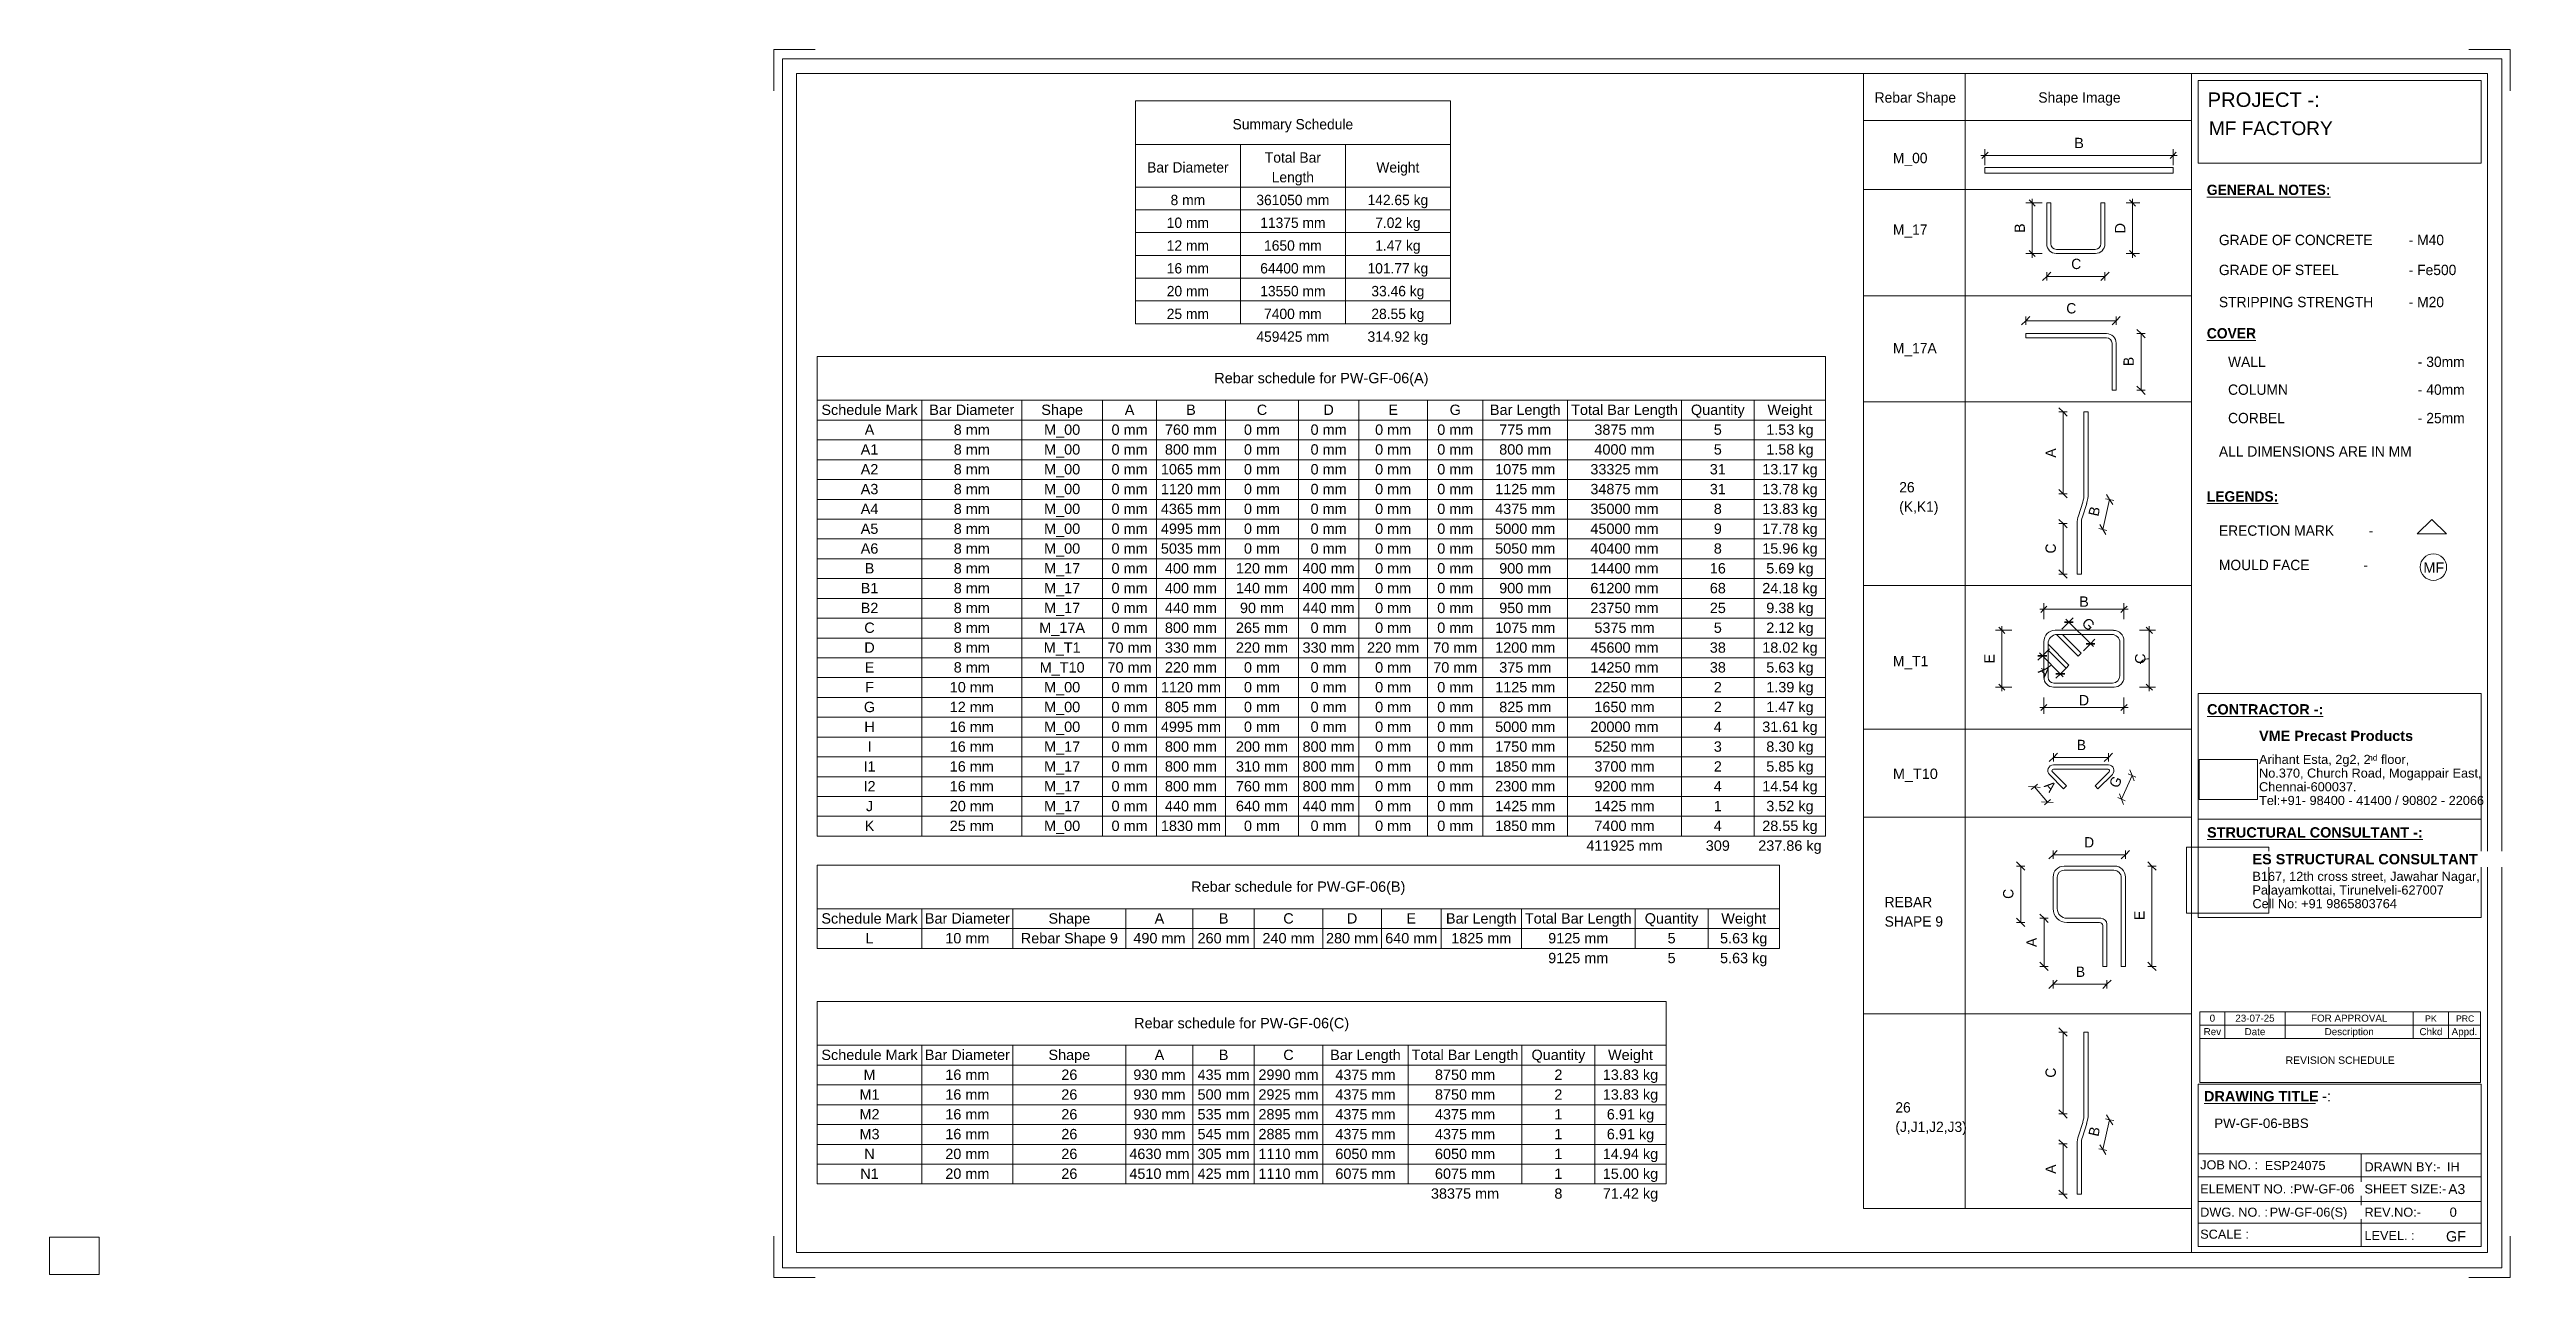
# Paper-space layout 'Layout1' of a CAD drawing. Header units: millimetres. Extents: x 0 to 599, y -1 to 296.
import ezdxf

# ---------------------------------------------------------------- set-up
doc = ezdxf.new("R2010")
doc.units = ezdxf.units.MM
for name, color, linetype, lineweight in [('A-ANNO-DIMS', 211, 'Continuous', 9), ('A-ANNO-DIMS-1', 211, 'Continuous', 9), ('A-DETL-MBND', 5, 'Continuous', 18), ('A-DETL-THIN', 151, 'Continuous', 18), ('G-ANNO-SCHD', 231, 'Continuous', 9), ('G-ANNO-TEXT', 231, 'Continuous', 9), ('G-ANNO-TTLB', 6, 'Continuous', 9), ('G-ANNO-TTLB-MEDM', 33, 'Continuous', 9), ('G-ANNO-TTLB-THIN', 151, 'Continuous', 9)]:
    doc.layers.add(name, color=color, linetype=linetype, lineweight=lineweight)
doc.styles.add('Arial', font='arial.ttf', dxfattribs={"height": 3.5})
doc.styles.add('Arial_1', font='arial.ttf', dxfattribs={"height": 2.2})
doc.styles.add('Arial_10', font='arial.ttf', dxfattribs={"height": 1.5})
doc.styles.add('Arial_2', font='arial.ttf', dxfattribs={"height": 2.4})
doc.styles.add('Arial_3', font='arial.ttf', dxfattribs={"height": 2.5})
doc.styles.add('Arial_4', font='arial.ttf', dxfattribs={"height": 1.42976})
doc.styles.add('Arial_5', font='arial.ttf', dxfattribs={"height": 2.25})
doc.styles.add('Arial_6', font='arial.ttf', dxfattribs={"height": 3.3})
doc.styles.add('Arial_7', font='arial.ttf', dxfattribs={"height": 2.3})
doc.styles.add('Arial_8', font='arial.ttf', dxfattribs={"height": 1.8})
doc.styles.add('Arial_9', font='arial.ttf', dxfattribs={"height": 1.7})
doc.styles.add('Arial_B', font='arialbd.ttf', dxfattribs={"height": 2.5})
doc.styles.add('Nirmala UI Semilight', font='NirmalaS.ttf', dxfattribs={"height": 2.5})
doc.styles.add('Nirmala UI Semilight_B', font='', dxfattribs={"height": 2.5})
doc.styles.get('Nirmala UI Semilight_B').set_extended_font_data('Nirmala UI Semilight', bold=True)
doc.dimstyles.new('Arrow_Filled_-_2_5_NI_UI', dxfattribs={"dimscale": 304.8, "dimtxt": 2.61841, "dimasz": 0.006562, "dimexe": 0.003281, "dimexo": 0.0625, "dimgap": 0.003281, "dimtad": 1, "dimdec": 0, "dimzin": 0, "dimdsep": 46, "dimtxsty": 'Nirmala UI Semilight', "dimblk1": 'OBLIQUE', "dimblk2": 'OBLIQUE', "dimsah": 1, "dimcen": 0.09, "dimazin": 0, "dimtfac": 1, "dimtdec": 4, "dimtix": 1, "dimtmove": 0, "dimatfit": 3, "dimfxl": 0.003281, "dimfxlon": 1, "dimtvp": 1, "dimtolj": 1, "dimtzin": 0, "dimarcsym": 2})
doc.dimstyles.new('Diagonal_-_2_5mm_Arial', dxfattribs={"dimscale": 304.8, "dimtxt": 2.550648, "dimasz": 0.004921, "dimexe": 0.004921, "dimexo": 0.0625, "dimgap": 0.003281, "dimtad": 1, "dimdec": 0, "dimzin": 0, "dimdsep": 46, "dimtxsty": 'Arial_3', "dimblk1": 'OBLIQUE', "dimblk2": 'OBLIQUE', "dimsah": 1, "dimcen": 0.09, "dimdle": 0.003281, "dimazin": 0, "dimtfac": 1, "dimtdec": 4, "dimtix": 1, "dimtmove": 0, "dimatfit": 3, "dimfxl": 0.007874, "dimfxlon": 1, "dimtvp": 1, "dimtolj": 1, "dimtzin": 0, "dimarcsym": 2})
doc.dimstyles.new('Diagonal_-_2_5mm_Arial_1', dxfattribs={"dimscale": 304.8, "dimtxt": 2.550648, "dimasz": 0.004921, "dimexe": 0.004921, "dimexo": 0.0625, "dimgap": 0.003281, "dimtad": 1, "dimdec": 0, "dimzin": 0, "dimdsep": 46, "dimtxsty": 'Arial_3', "dimblk1": 'OBLIQUE', "dimblk2": 'OBLIQUE', "dimsah": 1, "dimcen": 0.09, "dimdle": 0.003281, "dimazin": 0, "dimtfac": 1, "dimtdec": 4, "dimtix": 1, "dimtmove": 2, "dimatfit": 3, "dimfxl": 0.007874, "dimfxlon": 1, "dimtvp": 1, "dimtolj": 1, "dimtzin": 0, "dimarcsym": 2})
doc.dimstyles.new('Diagonal_-_2_5mm_Arial_2', dxfattribs={"dimscale": 304.8, "dimtxt": 2.550648, "dimasz": 0.004921, "dimexe": 0.004921, "dimexo": 0.004921, "dimgap": 0.003281, "dimtad": 1, "dimdec": 0, "dimzin": 0, "dimdsep": 46, "dimtxsty": 'Arial_3', "dimblk1": 'OBLIQUE', "dimblk2": 'OBLIQUE', "dimsah": 1, "dimcen": 0.09, "dimdle": 0.003281, "dimazin": 0, "dimtfac": 1, "dimtdec": 4, "dimtix": 1, "dimtmove": 0, "dimatfit": 3, "dimfxl": 1, "dimtvp": 1, "dimtfill": 1, "dimtolj": 1, "dimtzin": 0, "dimarcsym": 2})
doc.dimstyles.new('Diagonal_-_2_5mm_Arial_3', dxfattribs={"dimscale": 304.8, "dimtxt": 2.550648, "dimasz": 0.004921, "dimexe": 0.004921, "dimexo": 0.0625, "dimgap": 0.003281, "dimtad": 1, "dimdec": 0, "dimzin": 0, "dimdsep": 46, "dimtxsty": 'Arial_3', "dimblk1": 'OBLIQUE', "dimblk2": 'OBLIQUE', "dimsah": 1, "dimcen": 0.09, "dimdle": 0.003281, "dimazin": 0, "dimtfac": 1, "dimtdec": 4, "dimtix": 1, "dimtmove": 1, "dimatfit": 3, "dimfxl": 0.007874, "dimfxlon": 1, "dimtvp": 1, "dimtolj": 1, "dimtzin": 0, "dimarcsym": 2})
picture_1 = doc.add_image_def('image1.jpg', size_in_pixel=(996, 686))
picture_2 = doc.add_image_def('image2.jpg', size_in_pixel=(1600, 1280))

# ---------------------------------------------------------------- blocks, each defined once
blk = doc.blocks.new('ES-Landscape-A3 - ES-Landscape-A3-502445-PW-GF-06-BBS')
at = {"layer": 'G-ANNO-TTLB'}
for p, q in [((175.24, 296.27), (185.24, 296.27)), ((175.24, 296.27), (175.24, 286.27)), ((595.24, 296.27), (585.24, 296.27)), ((595.24, 296.27), (595.24, 286.27)), ((519.77, 140.54), (588.2, 140.54)), ((519.77, 86.33), (519.77, 140.54)), ((588.2, 86.33), (588.2, 140.54)), ((519.77, 110.14), (588.2, 110.14)), ((519.77, 6.78), (519.77, 46.03)), ((588.2, 6.78), (588.2, 46.03)), ((559.23, 29.2), (559.23, 6.78)), ((175.24, -0.73), (175.24, 9.27)), ((595.24, -0.73), (595.24, 9.27)), ((175.24, -0.73), (185.24, -0.73)), ((595.24, -0.73), (585.24, -0.73))]:
    blk.add_line(p, q, dxfattribs=at)
at = {"layer": 'G-ANNO-TTLB-MEDM'}
for p, q in [((180.73, 290.44), (180.73, 5.31)), ((180.73, 290.44), (589.79, 290.44)), ((518.17, 290.44), (518.17, 5.31)), ((519.77, 268.77), (519.77, 288.77)), ((519.77, 288.77), (588.2, 288.77)), ((588.2, 288.77), (588.2, 268.77)), ((589.79, 290.44), (589.79, 5.31)), ((588.2, 268.77), (519.77, 268.77)), ((519.77, 86.33), (588.2, 86.33)), ((519.77, 6.78), (588.2, 6.78)), ((180.73, 5.31), (589.79, 5.31))]:
    blk.add_line(p, q, dxfattribs=at)
at = {"layer": 'G-ANNO-TTLB-THIN'}
for p, q in [((177.29, 294.03), (177.29, 1.56)), ((593.23, 294.03), (177.29, 294.03)), ((593.23, 1.56), (593.23, 294.03)), ((519.77, 46.03), (588.2, 46.03)), ((519.77, 29.2), (588.2, 29.2)), ((519.77, 23.64), (588.2, 23.64)), ((519.77, 17.68), (588.2, 17.68)), ((519.77, 12.43), (588.2, 12.43)), ((177.29, 1.56), (593.23, 1.56))]:
    blk.add_line(p, q, dxfattribs=at)
at = {"layer": 'G-ANNO-TTLB', "char_height": 2.2, "attachment_point": 1, "style": 'Arial_1'}
for s, insert, width in [('No.370, Church Road, Mogappair East,', (534.5, 122.37), 63.4135), ('Tel:+91- 98400 - 41400 / 90802 - 22066 ', (534.5, 115.75), 65.2574), ('Chennai-600037.', (534.5, 119.06), 27.6582), ('Cell No: +91 9865803764', (532.9, 90.79), 41.0464), ('Palayamkottai, Tirunelveli-627007', (532.9, 94.09), 54.4346), ('JOB NO. :', (520.26, 27.61), 16.5949), ('DRAWN BY:-', (560, 27.14), 21.7257), ('ELEMENT NO. :', (520.26, 21.79), 26.5359), ('SHEET SIZE:-', (560, 21.79), 23.2489), ('DWG. NO. :', (520.26, 16.16), 19.481), ('REV.NO:-', (560, 16.16), 16.0338), ('SCALE :', (520.26, 10.84), 13.8692), ('LEVEL. :', (560, 10.53), 14.3502)]:
    blk.add_mtext(s, dxfattribs=dict(at, insert=insert, width=width))
at = {"layer": 'G-ANNO-TTLB'}
image = blk.add_image(picture_1, insert=(520, 114.84), size_in_units=(14.11, 9.72), dxfattribs=at)
image.dxf.flags = 7
image = blk.add_image(picture_2, insert=(516.95, 87.39), size_in_units=(19.92, 15.93), dxfattribs=at)
image.dxf.flags = 7
at = {"layer": 'G-ANNO-TTLB', "attachment_point": 1, "bg_fill": 3, "box_fill_scale": 1.25, "bg_fill_color": 256, "bg_fill_true_color": 13158600, "bg_fill_transparency": 0}
for s, insert, char_height, width, style in [('PROJECT -:', (522.05, 285.89), 3.5, 33.3502, 'Arial'), ('\\LCONTRACTOR -:', (521.92, 137.94), 2.5, 33.9114, 'Arial_B'), ('\\LSTRUCTURAL CONSULTANT -:', (521.92, 108.18), 2.5, 62.8523, 'Arial_B'), ('\\LDRAWING TITLE', (521.19, 44.36), 2.5, 33.4304, 'Arial_B'), ('A3', (580.27, 21.84), 2.4, 4.9705, 'Arial_2')]:
    blk.add_mtext(s, dxfattribs=dict(at, insert=insert, char_height=char_height, width=width, style=style))
at = {"layer": 'G-ANNO-TTLB', "char_height": 2.5, "attachment_point": 1, "style": 'Arial_B', "bg_fill": 3, "box_fill_scale": 1.25, "bg_fill_color": 256, "bg_fill_true_color": 13158600, "bg_fill_transparency": 0}
for s, insert, width in [('VME Precast Products', (534.5, 131.53), 45.135), ('ES STRUCTURAL CONSULTANT', (532.9, 101.7), 65.6582), ('\\fArial|b1|i0|c0|p34|; ', (548.78, 44.36), 1.2025)]:
    blk.add_mtext(s, dxfattribs=dict(at, insert=insert, width=width))
at = {"layer": 'G-ANNO-TTLB', "attachment_point": 1}
for s, insert, char_height, width, style in [('Arihant Esta, 2g2, 2', (534.5, 125.68), 2.2, 31.9873, 'Arial_1'), ('nd', (560.89, 125.72), 1.43, 2.7257, 'Arial_4'), (' floor,', (563.14, 125.68), 2.2, 9.1392, 'Arial_1'), ('B167, 12th cross street, Jawahar Nagar,', (532.9, 97.4), 2.2, 65.1772, 'Arial_1')]:
    blk.add_mtext(s, dxfattribs=dict(at, insert=insert, char_height=char_height, width=width, style=style))
at = {"layer": 'G-ANNO-TTLB', "insert": (549.77, 44.36), "char_height": 2.5, "width": 2.6456, "attachment_point": 1, "style": 'Arial_3', "bg_fill": 3, "box_fill_scale": 1.25, "bg_fill_color": 256, "bg_fill_true_color": 13158600, "bg_fill_transparency": 0}
blk.add_mtext('-:', dxfattribs=at)
blk = doc.blocks.new('DIMBLOCK1-PW-GF-06-BBS')
at = {"layer": 'A-ANNO-DIMS-1'}
for p, q in [((467.2, 270.67), (514.72, 270.67)), ((468.2, 270.67), (468.2, 272.17)), ((468.2, 270.67), (468.2, 268.27)), ((513.72, 270.67), (513.72, 272.17)), ((513.72, 270.67), (513.72, 268.27))]:
    blk.add_line(p, q, dxfattribs=at)
at = {"layer": 'A-ANNO-DIMS-1', "lineweight": 35}
for p, q in [((468.2, 270.67), (467.45, 269.92)), ((468.2, 270.67), (468.95, 271.42)), ((513.72, 270.67), (512.97, 269.92)), ((513.72, 270.67), (514.47, 271.42))]:
    blk.add_line(p, q, dxfattribs=at)
at = {"layer": 'A-ANNO-DIMS-1', "color": 0, "insert": (489.8, 274.92), "char_height": 2.5, "width": 2.7782, "attachment_point": 1, "line_spacing_factor": 0.941778, "style": 'Arial_3'}
blk.add_mtext('B', dxfattribs=at)
blk = doc.blocks.new('_Oblique')
at = {"color": 0, "linetype": 'ByBlock', "lineweight": -2}
blk.add_line((-0.5, -0.5), (0.5, 0.5), dxfattribs=at)
blk = doc.blocks.new('DIMBLOCK2-PW-GF-06-BBS')
at = {"layer": 'A-ANNO-DIMS-1'}
for p, q in [((479.61, 259.18), (478.11, 259.18)), ((479.61, 245.93), (479.61, 260.18)), ((479.61, 259.18), (482.01, 259.18)), ((479.61, 246.93), (478.11, 246.93)), ((479.61, 246.93), (482.01, 246.93))]:
    blk.add_line(p, q, dxfattribs=at)
at = {"layer": 'A-ANNO-DIMS-1', "lineweight": 35}
for p, q in [((479.61, 259.18), (478.86, 259.93)), ((479.61, 259.18), (480.36, 258.43)), ((479.61, 246.93), (478.86, 247.68)), ((479.61, 246.93), (480.36, 246.18))]:
    blk.add_line(p, q, dxfattribs=at)
at = {"layer": 'A-ANNO-DIMS-1', "color": 0, "insert": (475.36, 251.9), "char_height": 2.5, "width": 2.7782, "attachment_point": 1, "rotation": 90, "line_spacing_factor": 0.941778, "style": 'Arial_3'}
blk.add_mtext('B', dxfattribs=at)
blk = doc.blocks.new('DIMBLOCK3-PW-GF-06-BBS')
at = {"layer": 'A-ANNO-DIMS-1'}
for p, q in [((503.88, 259.18), (502.38, 259.18)), ((503.88, 260.18), (503.88, 245.93)), ((503.88, 259.18), (505.69, 259.18)), ((503.88, 246.93), (502.38, 246.93)), ((503.88, 246.93), (505.57, 246.93))]:
    blk.add_line(p, q, dxfattribs=at)
at = {"layer": 'A-ANNO-DIMS-1', "lineweight": 35}
for p, q in [((503.88, 259.18), (503.13, 259.93)), ((503.88, 259.18), (504.63, 258.43)), ((503.88, 246.93), (503.13, 247.68)), ((503.88, 246.93), (504.63, 246.18))]:
    blk.add_line(p, q, dxfattribs=at)
at = {"layer": 'A-ANNO-DIMS-1', "color": 0, "insert": (499.64, 251.8), "char_height": 2.5, "width": 3.0137, "attachment_point": 1, "rotation": 90, "line_spacing_factor": 0.941778, "style": 'Arial_3', "bg_fill": 3, "box_fill_scale": 1.25, "bg_fill_color": 256, "bg_fill_true_color": 13158600, "bg_fill_transparency": 0}
blk.add_mtext('D', dxfattribs=at)
blk = doc.blocks.new('DIMBLOCK4-PW-GF-06-BBS')
at = {"layer": 'A-ANNO-DIMS-1'}
for p, q in [((478.06, 230.68), (477.06, 229.68)), ((478.06, 230.68), (479.06, 231.68)), ((478.06, 230.68), (478.06, 231.68)), ((478.06, 230.68), (499.93, 230.68)), ((478.06, 230.68), (478.06, 229.68)), ((499.93, 230.68), (498.93, 229.68)), ((499.93, 230.68), (500.93, 231.68)), ((499.93, 230.68), (499.93, 231.68)), ((499.93, 230.68), (499.93, 229.68))]:
    blk.add_line(p, q, dxfattribs=at)
at = {"layer": 'A-ANNO-DIMS-1', "color": 0, "insert": (487.87, 234.94), "char_height": 2.5, "width": 2.6851, "attachment_point": 1, "line_spacing_factor": 1.142579, "style": 'Nirmala UI Semilight'}
blk.add_mtext('C', dxfattribs=at)
blk = doc.blocks.new('DIMBLOCK5-PW-GF-06-BBS')
at = {"layer": 'A-ANNO-DIMS-1'}
for p, q in [((505.96, 227.57), (504.96, 228.57)), ((505.96, 227.57), (504.96, 227.57)), ((505.96, 213.85), (505.96, 227.57)), ((505.96, 227.57), (506.96, 226.57)), ((505.96, 227.57), (506.96, 227.57)), ((505.96, 213.85), (504.96, 214.85)), ((505.96, 213.85), (504.96, 213.85)), ((505.96, 213.85), (506.96, 212.85)), ((505.96, 213.85), (506.96, 213.85))]:
    blk.add_line(p, q, dxfattribs=at)
at = {"layer": 'A-ANNO-DIMS-1', "color": 0, "insert": (501.69, 219.71), "char_height": 2.5, "width": 2.3994, "attachment_point": 1, "rotation": 90, "line_spacing_factor": 1.142579, "style": 'Nirmala UI Semilight'}
blk.add_mtext('B', dxfattribs=at)
blk = doc.blocks.new('DIMBLOCK6-PW-GF-06-BBS')
at = {"layer": 'A-ANNO-DIMS-1'}
for p, q in [((487.1, 181.6), (486.1, 182.6)), ((487.1, 181.6), (486.1, 181.6)), ((487.1, 169.39), (487.1, 181.6)), ((487.1, 181.6), (488.1, 180.6)), ((487.1, 181.6), (488.1, 181.6)), ((487.1, 169.39), (486.1, 170.39)), ((487.1, 169.39), (486.1, 169.39)), ((487.1, 169.39), (488.1, 168.39)), ((487.1, 169.39), (488.1, 169.39))]:
    blk.add_line(p, q, dxfattribs=at)
at = {"layer": 'A-ANNO-DIMS-1', "color": 0, "insert": (482.84, 174.38), "char_height": 2.5, "width": 2.6851, "attachment_point": 1, "rotation": 90, "line_spacing_factor": 1.142579, "style": 'Nirmala UI Semilight'}
blk.add_mtext('C', dxfattribs=at)
blk = doc.blocks.new('DIMBLOCK7-PW-GF-06-BBS')
at = {"layer": 'A-ANNO-DIMS-1'}
for p, q in [((496.72, 180.2), (498.35, 187.42)), ((498.35, 187.42), (497.38, 187.64)), ((498.35, 187.42), (497.6, 188.61)), ((498.35, 187.42), (499.11, 186.22)), ((498.35, 187.42), (499.33, 187.2)), ((496.72, 180.2), (495.74, 180.42)), ((496.72, 180.2), (495.96, 181.39)), ((496.72, 180.2), (497.47, 179)), ((496.72, 180.2), (497.69, 179.97))]:
    blk.add_line(p, q, dxfattribs=at)
at = {"layer": 'A-ANNO-DIMS-1', "color": 0, "insert": (493.16, 183.77), "char_height": 2.5, "width": 2.3994, "attachment_point": 1, "rotation": 77.23618, "line_spacing_factor": 1.142579, "style": 'Nirmala UI Semilight'}
blk.add_mtext('B', dxfattribs=at)
blk = doc.blocks.new('DIMBLOCK8-PW-GF-06-BBS')
at = {"layer": 'A-ANNO-DIMS-1'}
for p, q in [((487.1, 208.61), (486.1, 209.61)), ((487.1, 208.61), (486.1, 208.61)), ((487.1, 188.82), (487.1, 208.61)), ((487.1, 208.61), (488.1, 207.61)), ((487.1, 208.61), (488.1, 208.61)), ((487.1, 188.82), (486.1, 189.82)), ((487.1, 188.82), (486.1, 188.82)), ((487.1, 188.82), (488.1, 187.82)), ((487.1, 188.82), (488.1, 188.82))]:
    blk.add_line(p, q, dxfattribs=at)
at = {"layer": 'A-ANNO-DIMS-1', "color": 0, "insert": (482.84, 197.57), "char_height": 2.5, "width": 2.7422, "attachment_point": 1, "rotation": 90, "line_spacing_factor": 1.142579, "style": 'Nirmala UI Semilight'}
blk.add_mtext('A', dxfattribs=at)
blk = doc.blocks.new('DIMBLOCK9-PW-GF-06-BBS')
at = {"layer": 'A-ANNO-DIMS-1'}
for p, q in [((483.13, 241.41), (482.13, 240.41)), ((483.13, 241.41), (484.13, 242.41)), ((483.13, 241.41), (483.13, 242.41)), ((483.13, 241.41), (497.22, 241.41)), ((483.13, 241.41), (483.13, 240.41)), ((497.22, 241.41), (496.22, 240.41)), ((497.22, 241.41), (498.22, 242.41)), ((497.22, 241.41), (497.22, 242.41)), ((497.22, 241.41), (497.22, 240.41))]:
    blk.add_line(p, q, dxfattribs=at)
at = {"layer": 'A-ANNO-DIMS-1', "color": 0, "insert": (489.06, 245.67), "char_height": 2.5, "width": 2.6851, "attachment_point": 1, "line_spacing_factor": 1.142579, "style": 'Nirmala UI Semilight'}
blk.add_mtext('C', dxfattribs=at)
blk = doc.blocks.new('DIMBLOCK10-PW-GF-06-BBS')
at = {"layer": 'A-ANNO-DIMS-1'}
for p, q in [((482.45, 160.88), (482.45, 162.38)), ((501.82, 160.88), (501.82, 162.38)), ((481.45, 160.88), (502.82, 160.88)), ((482.45, 160.88), (482.45, 158.48)), ((501.82, 160.88), (501.82, 158.48))]:
    blk.add_line(p, q, dxfattribs=at)
at = {"layer": 'A-ANNO-DIMS-1', "lineweight": 35}
for p, q in [((482.45, 160.88), (481.7, 160.13)), ((482.45, 160.88), (483.2, 161.63)), ((501.82, 160.88), (501.07, 160.13)), ((501.82, 160.88), (502.57, 161.63))]:
    blk.add_line(p, q, dxfattribs=at)
at = {"layer": 'A-ANNO-DIMS-1', "color": 0, "insert": (490.98, 164), "char_height": 2.5, "width": 2.7782, "attachment_point": 1, "line_spacing_factor": 0.941778, "style": 'Arial_3'}
blk.add_mtext('B', dxfattribs=at)
blk = doc.blocks.new('DIMBLOCK11-PW-GF-06-BBS')
at = {"layer": 'A-ANNO-DIMS-1'}
for p, q in [((472.26, 155.8), (470.76, 155.8)), ((472.26, 141.05), (472.26, 156.8)), ((472.26, 155.8), (474.66, 155.8)), ((472.26, 142.05), (470.76, 142.05)), ((472.26, 142.05), (474.66, 142.05))]:
    blk.add_line(p, q, dxfattribs=at)
at = {"layer": 'A-ANNO-DIMS-1', "lineweight": 35}
for p, q in [((472.26, 155.8), (471.51, 156.55)), ((472.26, 155.8), (473.01, 155.05)), ((472.26, 142.05), (471.51, 142.8)), ((472.26, 142.05), (473.01, 141.3))]:
    blk.add_line(p, q, dxfattribs=at)
at = {"layer": 'A-ANNO-DIMS-1', "color": 0, "insert": (468.02, 147.77), "char_height": 2.5, "width": 2.7782, "attachment_point": 1, "rotation": 90, "line_spacing_factor": 0.941778, "style": 'Arial_3'}
blk.add_mtext('E', dxfattribs=at)
blk = doc.blocks.new('DIMBLOCK12-PW-GF-06-BBS')
at = {"layer": 'A-ANNO-DIMS-1'}
for p, q in [((482.45, 137.12), (482.45, 139.52)), ((501.82, 137.12), (501.82, 139.52)), ((481.45, 137.12), (502.82, 137.12)), ((482.45, 137.12), (482.45, 135.62)), ((501.82, 137.12), (501.82, 135.62))]:
    blk.add_line(p, q, dxfattribs=at)
at = {"layer": 'A-ANNO-DIMS-1', "lineweight": 35}
for p, q in [((482.45, 137.12), (483.2, 137.87)), ((501.82, 137.12), (502.57, 137.87)), ((482.45, 137.12), (481.7, 136.37)), ((501.82, 137.12), (501.07, 136.37))]:
    blk.add_line(p, q, dxfattribs=at)
at = {"layer": 'A-ANNO-DIMS-1', "color": 0, "insert": (490.88, 140.15), "char_height": 2.5, "width": 3.0137, "attachment_point": 1, "line_spacing_factor": 0.941778, "style": 'Arial_3'}
blk.add_mtext('D', dxfattribs=at)
blk = doc.blocks.new('DIMBLOCK13-PW-GF-06-BBS')
at = {"layer": 'A-ANNO-DIMS-1'}
for p, q in [((507.94, 155.8), (505.54, 155.8)), ((507.94, 156.8), (507.94, 141.05)), ((507.94, 155.8), (509.44, 155.8)), ((507.94, 142.05), (505.54, 142.05)), ((507.94, 142.05), (509.44, 142.05))]:
    blk.add_line(p, q, dxfattribs=at)
at = {"layer": 'A-ANNO-DIMS-1', "lineweight": 35}
for p, q in [((507.94, 155.8), (507.19, 156.55)), ((507.94, 155.8), (508.69, 155.05)), ((507.94, 142.05), (507.19, 142.8)), ((507.94, 142.05), (508.69, 141.3))]:
    blk.add_line(p, q, dxfattribs=at)
at = {"layer": 'A-ANNO-DIMS-1'}
blk.add_ellipse((507.94, 147.67), major_axis=(2.15, 0), ratio=0.58469, start_param=1.570796, end_param=3.141593, dxfattribs=at)
at = {"layer": 'A-ANNO-DIMS-1', "color": 0, "insert": (504.5, 147.67), "char_height": 2.5, "width": 3.0137, "attachment_point": 1, "rotation": 90, "line_spacing_factor": 0.941778, "style": 'Arial_3'}
blk.add_mtext('C', dxfattribs=at)
blk = doc.blocks.new('DIMBLOCK14-PW-GF-06-BBS')
at = {"layer": 'A-ANNO-DIMS-1'}
for p, q in [((487.14, 144.58), (481.38, 150.34)), ((482.08, 149.63), (483.78, 151.33)), ((482.08, 149.63), (481.02, 148.57)), ((486.43, 145.28), (485.37, 144.22)), ((486.43, 145.28), (488.13, 146.98))]:
    blk.add_line(p, q, dxfattribs=at)
at = {"layer": 'A-ANNO-DIMS-1', "lineweight": 35}
for p, q in [((482.08, 149.63), (481.02, 149.63)), ((482.08, 149.63), (483.14, 149.63)), ((486.43, 145.28), (485.37, 145.28)), ((486.43, 145.28), (487.49, 145.28))]:
    blk.add_line(p, q, dxfattribs=at)
at = {"layer": 'A-ANNO-DIMS-1'}
blk.add_ellipse((483.44, 148.28), major_axis=(1.68, 1.68), ratio=0.487907, start_param=3.141593, end_param=4.712389, dxfattribs=at)
at = {"layer": 'A-ANNO-DIMS-1', "color": 0, "insert": (482.67, 147.51), "char_height": 2.5, "width": 2.7782, "attachment_point": 1, "rotation": 315, "line_spacing_factor": 0.941778, "style": 'Arial_3'}
blk.add_mtext('A', dxfattribs=at)
blk = doc.blocks.new('DIMBLOCK15-PW-GF-06-BBS')
at = {"layer": 'A-ANNO-DIMS-1'}
for p, q in [((488.5, 157.78), (486.81, 156.09)), ((494.42, 151.86), (487.79, 158.49)), ((488.5, 157.78), (489.56, 158.84)), ((493.72, 152.57), (492.02, 150.87)), ((493.72, 152.57), (494.78, 153.63))]:
    blk.add_line(p, q, dxfattribs=at)
at = {"layer": 'A-ANNO-DIMS-1', "lineweight": 35}
for p, q in [((488.5, 157.78), (487.44, 157.78)), ((488.5, 157.78), (489.56, 157.78)), ((493.72, 152.57), (492.66, 152.57)), ((493.72, 152.57), (494.78, 152.57))]:
    blk.add_line(p, q, dxfattribs=at)
at = {"layer": 'A-ANNO-DIMS-1', "color": 0, "insert": (493.15, 159.13), "char_height": 2.5, "width": 3.2491, "attachment_point": 1, "rotation": 315, "line_spacing_factor": 0.941778, "style": 'Arial_3'}
blk.add_mtext('G', dxfattribs=at)
blk = doc.blocks.new('DIMBLOCK16-PW-GF-06-BBS')
at = {"layer": 'A-ANNO-DIMS-1'}
for p, q in [((484.75, 125.05), (485.75, 126.05)), ((484.75, 125.05), (484.75, 126.05)), ((498.07, 125.05), (499.07, 126.05)), ((498.07, 125.05), (498.07, 126.05)), ((484.75, 125.05), (483.75, 124.05)), ((484.75, 125.05), (498.07, 125.05)), ((484.75, 125.05), (484.75, 124.05)), ((498.07, 125.05), (497.07, 124.05)), ((498.07, 125.05), (498.07, 124.05))]:
    blk.add_line(p, q, dxfattribs=at)
at = {"layer": 'A-ANNO-DIMS-1', "color": 0, "insert": (490.41, 129.32), "char_height": 2.5, "width": 2.3994, "attachment_point": 1, "line_spacing_factor": 1.142579, "style": 'Nirmala UI Semilight'}
blk.add_mtext('B', dxfattribs=at)
blk = doc.blocks.new('DIMBLOCK17-PW-GF-06-BBS')
at = {"layer": 'A-ANNO-DIMS-1'}
for p, q in [((480.15, 117.92), (478.74, 118.02)), ((480.15, 117.92), (479.4, 117.26)), ((480.15, 117.92), (480.91, 118.57)), ((483.32, 114.23), (480.15, 117.92)), ((480.15, 117.92), (481.56, 117.81)), ((483.32, 114.23), (481.91, 114.34)), ((483.32, 114.23), (482.56, 113.58)), ((483.32, 114.23), (484.08, 114.88)), ((483.32, 114.23), (484.73, 114.13))]:
    blk.add_line(p, q, dxfattribs=at)
at = {"layer": 'A-ANNO-DIMS-1', "color": 0, "insert": (484.22, 119.72), "char_height": 2.5, "width": 2.7422, "attachment_point": 1, "rotation": 310.67704, "line_spacing_factor": 1.142579, "style": 'Nirmala UI Semilight'}
blk.add_mtext('A', dxfattribs=at)
blk = doc.blocks.new('DIMBLOCK18-PW-GF-06-BBS')
at = {"layer": 'A-ANNO-DIMS-1'}
for p, q in [((501.23, 114.96), (503.77, 120.71)), ((503.77, 120.71), (502.85, 121.12)), ((503.77, 120.71), (503.26, 122.03)), ((503.77, 120.71), (504.28, 119.39)), ((503.77, 120.71), (504.68, 120.31)), ((501.23, 114.96), (500.31, 115.36)), ((501.23, 114.96), (500.72, 116.27)), ((501.23, 114.96), (501.74, 113.64)), ((501.23, 114.96), (502.14, 114.55))]:
    blk.add_line(p, q, dxfattribs=at)
at = {"layer": 'A-ANNO-DIMS-1', "color": 0, "insert": (498.11, 118.45), "char_height": 2.5, "width": 2.9136, "attachment_point": 1, "rotation": 66.15853, "line_spacing_factor": 1.142579, "style": 'Nirmala UI Semilight'}
blk.add_mtext('G', dxfattribs=at)
blk = doc.blocks.new('DIMBLOCK19-PW-GF-06-BBS')
at = {"layer": 'A-ANNO-DIMS-1'}
for p, q in [((476.84, 98.77), (475.84, 99.77)), ((476.84, 98.77), (475.84, 98.77)), ((476.84, 85.14), (476.84, 98.77)), ((476.84, 98.77), (477.84, 97.77)), ((476.84, 98.77), (477.84, 98.77)), ((476.84, 85.14), (475.84, 86.14)), ((476.84, 85.14), (475.84, 85.14)), ((476.84, 85.14), (477.84, 84.14)), ((476.84, 85.14), (477.84, 85.14))]:
    blk.add_line(p, q, dxfattribs=at)
at = {"layer": 'A-ANNO-DIMS-1', "color": 0, "insert": (472.58, 90.84), "char_height": 2.5, "width": 2.6851, "attachment_point": 1, "rotation": 90, "line_spacing_factor": 1.142579, "style": 'Nirmala UI Semilight'}
blk.add_mtext('C', dxfattribs=at)
blk = doc.blocks.new('DIMBLOCK20-PW-GF-06-BBS')
at = {"layer": 'A-ANNO-DIMS-1'}
for p, q in [((484.68, 70.2), (483.68, 69.2)), ((484.68, 70.2), (485.68, 71.2)), ((484.68, 70.2), (484.68, 71.2)), ((484.68, 70.2), (497.7, 70.2)), ((484.68, 70.2), (484.68, 69.2)), ((497.7, 70.2), (496.7, 69.2)), ((497.7, 70.2), (498.7, 71.2)), ((497.7, 70.2), (497.7, 71.2)), ((497.7, 70.2), (497.7, 69.2))]:
    blk.add_line(p, q, dxfattribs=at)
at = {"layer": 'A-ANNO-DIMS-1', "color": 0, "insert": (490.19, 74.46), "char_height": 2.5, "width": 2.3994, "attachment_point": 1, "line_spacing_factor": 1.142579, "style": 'Nirmala UI Semilight'}
blk.add_mtext('B', dxfattribs=at)
blk = doc.blocks.new('DIMBLOCK21-PW-GF-06-BBS')
at = {"layer": 'A-ANNO-DIMS-1'}
for p, q in [((482.5, 86.14), (481.5, 87.14)), ((482.5, 86.14), (481.5, 86.14)), ((482.5, 74.52), (482.5, 86.14)), ((482.5, 86.14), (483.5, 85.14)), ((482.5, 86.14), (483.5, 86.14)), ((482.5, 74.52), (481.5, 75.52)), ((482.5, 74.52), (481.5, 74.52)), ((482.5, 74.52), (483.5, 73.52)), ((482.5, 74.52), (483.5, 74.52))]:
    blk.add_line(p, q, dxfattribs=at)
at = {"layer": 'A-ANNO-DIMS-1', "color": 0, "insert": (478.24, 79.19), "char_height": 2.5, "width": 2.7422, "attachment_point": 1, "rotation": 90, "line_spacing_factor": 1.142579, "style": 'Nirmala UI Semilight'}
blk.add_mtext('A', dxfattribs=at)
blk = doc.blocks.new('DIMBLOCK22-PW-GF-06-BBS')
at = {"layer": 'A-ANNO-DIMS-1'}
for p, q in [((484.68, 101.52), (485.68, 102.52)), ((484.68, 101.52), (484.68, 102.52)), ((502.17, 101.52), (503.17, 102.52)), ((502.17, 101.52), (502.17, 102.52)), ((484.68, 101.52), (483.68, 100.52)), ((484.68, 101.52), (502.17, 101.52)), ((484.68, 101.52), (484.68, 100.52)), ((502.17, 101.52), (501.17, 100.52)), ((502.17, 101.52), (502.17, 100.52))]:
    blk.add_line(p, q, dxfattribs=at)
at = {"layer": 'A-ANNO-DIMS-1', "color": 0, "insert": (492.19, 105.78), "char_height": 2.5, "width": 2.9707, "attachment_point": 1, "line_spacing_factor": 1.142579, "style": 'Nirmala UI Semilight'}
blk.add_mtext('D', dxfattribs=at)
blk = doc.blocks.new('DIMBLOCK23-PW-GF-06-BBS')
at = {"layer": 'A-ANNO-DIMS-1'}
for p, q in [((508.58, 98.77), (507.58, 99.77)), ((508.58, 98.77), (507.58, 98.77)), ((508.58, 74.52), (508.58, 98.77)), ((508.58, 98.77), (509.58, 97.77)), ((508.58, 98.77), (509.58, 98.77)), ((508.58, 74.52), (507.58, 75.52)), ((508.58, 74.52), (507.58, 74.52)), ((508.58, 74.52), (509.58, 73.52)), ((508.58, 74.52), (509.58, 74.52))]:
    blk.add_line(p, q, dxfattribs=at)
at = {"layer": 'A-ANNO-DIMS-1', "color": 0, "insert": (504.32, 85.74), "char_height": 2.5, "width": 2.1709, "attachment_point": 1, "rotation": 90, "line_spacing_factor": 1.142579, "style": 'Nirmala UI Semilight'}
blk.add_mtext('E', dxfattribs=at)
blk = doc.blocks.new('DIMBLOCK24-PW-GF-06-BBS')
at = {"layer": 'A-ANNO-DIMS-1'}
for p, q in [((487.1, 31.6), (486.1, 32.6)), ((487.1, 31.6), (486.1, 31.6)), ((487.1, 19.39), (487.1, 31.6)), ((487.1, 31.6), (488.1, 30.6)), ((487.1, 31.6), (488.1, 31.6)), ((487.1, 19.39), (486.1, 20.39)), ((487.1, 19.39), (486.1, 19.39)), ((487.1, 19.39), (488.1, 18.39)), ((487.1, 19.39), (488.1, 19.39))]:
    blk.add_line(p, q, dxfattribs=at)
at = {"layer": 'A-ANNO-DIMS-1', "color": 0, "insert": (482.84, 24.35), "char_height": 2.5, "width": 2.7422, "attachment_point": 1, "rotation": 90, "line_spacing_factor": 1.142579, "style": 'Nirmala UI Semilight'}
blk.add_mtext('A', dxfattribs=at)
blk = doc.blocks.new('DIMBLOCK25-PW-GF-06-BBS')
at = {"layer": 'A-ANNO-DIMS-1'}
for p, q in [((496.72, 30.2), (498.35, 37.42)), ((498.35, 37.42), (497.38, 37.64)), ((498.35, 37.42), (497.6, 38.61)), ((498.35, 37.42), (499.11, 36.22)), ((498.35, 37.42), (499.33, 37.2)), ((496.72, 30.2), (495.74, 30.42)), ((496.72, 30.2), (495.96, 31.39)), ((496.72, 30.2), (497.47, 29)), ((496.72, 30.2), (497.69, 29.97))]:
    blk.add_line(p, q, dxfattribs=at)
at = {"layer": 'A-ANNO-DIMS-1', "color": 0, "insert": (493.16, 33.77), "char_height": 2.5, "width": 2.3994, "attachment_point": 1, "rotation": 77.23618, "line_spacing_factor": 1.142579, "style": 'Nirmala UI Semilight'}
blk.add_mtext('B', dxfattribs=at)
blk = doc.blocks.new('DIMBLOCK26-PW-GF-06-BBS')
at = {"layer": 'A-ANNO-DIMS-1'}
for p, q in [((487.1, 58.61), (486.1, 59.61)), ((487.1, 58.61), (486.1, 58.61)), ((487.1, 38.82), (487.1, 58.61)), ((487.1, 58.61), (488.1, 57.61)), ((487.1, 58.61), (488.1, 58.61)), ((487.1, 38.82), (486.1, 39.82)), ((487.1, 38.82), (486.1, 38.82)), ((487.1, 38.82), (488.1, 37.82)), ((487.1, 38.82), (488.1, 38.82))]:
    blk.add_line(p, q, dxfattribs=at)
at = {"layer": 'A-ANNO-DIMS-1', "color": 0, "insert": (482.84, 47.6), "char_height": 2.5, "width": 2.6851, "attachment_point": 1, "rotation": 90, "line_spacing_factor": 1.142579, "style": 'Nirmala UI Semilight'}
blk.add_mtext('C', dxfattribs=at)

psp = doc.layouts.get("Layout1")

# ---------------------------------------------------------------- linework, layer by layer
at = {"layer": 'A-DETL-MBND'}
for p, q in [((438.83, 279.11), (518.17, 279.11)), ((468.2, 267.71), (513.72, 267.71)), ((468.2, 267.71), (468.2, 266.41)), ((468.2, 266.41), (513.72, 266.41)), ((513.72, 267.71), (513.72, 266.41)), ((438.83, 166.64), (518.17, 166.64)), ((438.83, 131.89), (518.17, 131.89)), ((487.21, 117.48), (483.78, 120.9)), ((487.91, 118.18), (484.5, 121.6)), ((484.75, 123.23), (498.07, 123.23)), ((484.76, 122.23), (497.97, 122.23)), ((494.82, 118.18), (498.24, 121.6)), ((499.01, 120.96), (495.52, 117.48)), ((487.21, 117.48), (487.91, 118.18)), ((494.82, 118.18), (495.52, 117.48)), ((438.83, 110.64), (518.17, 110.64))]:
    psp.add_line(p, q, dxfattribs=at)
for centre, radius, start, end in [((484.75, 121.86), 1.37, 90, 225), ((484.76, 121.86), 0.37, 90, 225), ((497.97, 121.86), 0.37, 315, 90), ((498.07, 121.9), 1.33, 315, 90)]:
    psp.add_arc(centre, radius, start, end, dxfattribs=at)
at = {"layer": 'A-DETL-THIN'}
for p, q in [((438.83, 290.44), (518.17, 290.44)), ((438.83, 290.44), (438.83, 15.97)), ((463.37, 290.44), (463.37, 15.97)), ((518.17, 290.44), (518.17, 63.04)), ((438.83, 262.46), (518.17, 262.46)), ((483.13, 249.25), (483.13, 259.18)), ((483.13, 259.18), (484.13, 259.18)), ((484.13, 259.18), (484.13, 249.31)), ((496.22, 259.18), (496.22, 249.31)), ((497.22, 259.18), (496.22, 259.18)), ((497.22, 249.25), (497.22, 259.18)), ((494.91, 246.93), (485.44, 246.93)), ((485.51, 247.93), (494.84, 247.93)), ((438.83, 236.69), (518.17, 236.69)), ((478.06, 227.57), (497.62, 227.57)), ((478.06, 227.57), (478.06, 226.57)), ((497.58, 226.57), (478.06, 226.57)), ((498.93, 213.85), (498.93, 225.22)), ((499.93, 225.26), (499.93, 213.85)), ((438.83, 211.06), (518.17, 211.06)), ((498.93, 213.85), (499.93, 213.85)), ((492.15, 188.82), (492.15, 208.61)), ((492.15, 208.61), (493.15, 208.61)), ((493.15, 208.61), (493.15, 188.82)), ((490.81, 183.53), (491.84, 186.79)), ((492.8, 186.49), (491.77, 183.23)), ((490.52, 169.39), (490.52, 181.6)), ((491.52, 181.6), (491.52, 169.39)), ((576.32, 182.64), (572.78, 179.1)), ((579.86, 179.1), (576.32, 182.64)), ((572.78, 179.1), (579.86, 179.1)), ((490.52, 169.39), (491.52, 169.39)), ((485.2, 155.8), (499.28, 155.8)), ((482.45, 144.42), (482.45, 153.05)), ((483.45, 144.42), (483.45, 152.58)), ((483.45, 152.41), (488.51, 147.36)), ((483.45, 151), (487.8, 146.65)), ((485.51, 154.79), (490.73, 149.58)), ((485.67, 154.8), (498.89, 154.8)), ((486.92, 154.8), (491.44, 150.29)), ((490.73, 149.58), (491.44, 150.29)), ((500.82, 152.87), (500.82, 144.8)), ((501.82, 153.25), (501.82, 144.42)), ((487.8, 146.65), (488.51, 147.36)), ((499.45, 142.05), (484.81, 142.05)), ((499.07, 143.05), (484.82, 143.05)), ((484.68, 88.48), (484.68, 96.11)), ((485.68, 96.11), (485.68, 88.48)), ((487.33, 98.77), (499.53, 98.77)), ((499.35, 97.77), (487.33, 97.77)), ((501.17, 95.95), (501.17, 74.52)), ((502.17, 74.52), (502.17, 96.13)), ((488.02, 86.14), (496.24, 86.14)), ((495.94, 85.14), (488.02, 85.14)), ((496.7, 84.39), (496.7, 74.52)), ((497.7, 74.52), (497.7, 84.69)), ((496.7, 74.52), (497.7, 74.52)), ((501.17, 74.52), (502.17, 74.52)), ((438.83, 63.04), (518.17, 63.04)), ((492.15, 38.82), (492.15, 58.61)), ((492.15, 58.61), (493.15, 58.61)), ((493.15, 58.61), (493.15, 38.82)), ((490.81, 33.53), (491.84, 36.79)), ((492.8, 36.49), (491.77, 33.23)), ((490.52, 19.39), (490.52, 31.6)), ((491.52, 31.6), (491.52, 19.39)), ((490.52, 19.39), (491.52, 19.39)), ((438.83, 15.97), (518.17, 15.97))]:
    psp.add_line(p, q, dxfattribs=at)
psp.add_circle((576.67, 171.08), 3.2, dxfattribs=at)
for centre, radius, start, end in [((485.44, 249.25), 2.31, 180, 270), ((485.51, 249.31), 1.38, 180, 270), ((494.84, 249.31), 1.38, 270, 0), ((494.91, 249.25), 2.31, 270, 0), ((497.58, 225.22), 1.35, 0, 90), ((497.62, 225.26), 2.31, 360, 90), ((485.4, 188.82), 6.75, 342.52997, 360), ((485.4, 188.82), 7.75, 342.52997, 0), ((496.94, 181.6), 6.42, 162.52997, 180), ((496.94, 181.6), 5.42, 162.52997, 180), ((485.2, 153.05), 2.75, 90, 180), ((499.28, 153.25), 2.54, 360, 90), ((485.67, 152.58), 2.22, 90, 180), ((498.89, 152.87), 1.93, 0, 90), ((484.81, 144.42), 2.36, 180, 270), ((484.82, 144.42), 1.37, 180, 270), ((499.07, 144.8), 1.75, 270, 360), ((499.45, 144.42), 2.37, 270, 0), ((487.33, 96.11), 2.65, 90, 180), ((487.33, 96.11), 1.65, 90, 180), ((499.35, 95.95), 1.82, 0, 90), ((499.53, 96.13), 2.64, 0, 90), ((488.02, 88.48), 3.34, 180, 270), ((488.02, 88.48), 2.34, 180, 270), ((495.94, 84.39), 0.755, 0, 90), ((496.24, 84.69), 1.45, 0, 90), ((485.4, 38.82), 6.75, 342.52997, 360), ((485.4, 38.82), 7.75, 342.52997, 0), ((496.94, 31.6), 6.42, 162.52997, 180), ((496.94, 31.6), 5.42, 162.52997, 180)]:
    psp.add_arc(centre, radius, start, end, dxfattribs=at)

# ---------------------------------------------------------------- viewports
at = {"layer": '0'}
psp.add_viewport(center=(6, 4.5), size=(12, 9), view_center_point=(6, 4.5), view_height=12, dxfattribs=at)

# ---------------------------------------------------------------- next in the draw order: block references
at = {"layer": 'G-ANNO-TTLB'}
psp.add_blockref('ES-Landscape-A3 - ES-Landscape-A3-502445-PW-GF-06-BBS', (0, 0), dxfattribs=at)

# ---------------------------------------------------------------- next in the draw order: linework, layer by layer
at = {"layer": 'A-DETL-THIN', "lineweight": 9}
for p, q in [((262.67, 283.87), (262.67, 273.29)), ((338.87, 283.87), (262.67, 283.87)), ((338.87, 273.29), (338.87, 283.87)), ((262.67, 273.29), (262.67, 263.02)), ((262.67, 273.29), (338.87, 273.29)), ((288.07, 273.29), (288.07, 263.02)), ((313.47, 273.29), (313.47, 263.02)), ((338.87, 273.29), (338.87, 263.02)), ((288.07, 263.02), (262.67, 263.02)), ((262.67, 263.02), (262.67, 257.5)), ((313.47, 263.02), (288.07, 263.02)), ((288.07, 263.02), (288.07, 257.5)), ((338.87, 263.02), (313.47, 263.02)), ((313.47, 263.02), (313.47, 257.5)), ((338.87, 263.02), (338.87, 257.5)), ((288.07, 257.5), (262.67, 257.5)), ((262.67, 257.5), (262.67, 251.99)), ((288.07, 251.99), (262.67, 251.99)), ((262.67, 251.99), (262.67, 246.48)), ((313.47, 257.5), (288.07, 257.5)), ((288.07, 257.5), (288.07, 251.99)), ((313.47, 251.99), (288.07, 251.99)), ((288.07, 251.99), (288.07, 246.48)), ((338.87, 257.5), (313.47, 257.5)), ((313.47, 257.5), (313.47, 251.99)), ((338.87, 251.99), (313.47, 251.99)), ((313.47, 251.99), (313.47, 246.48)), ((338.87, 257.5), (338.87, 251.99)), ((338.87, 251.99), (338.87, 246.48)), ((288.07, 246.48), (262.67, 246.48)), ((262.67, 246.48), (262.67, 240.97)), ((313.47, 246.48), (288.07, 246.48)), ((288.07, 246.48), (288.07, 240.97)), ((338.87, 246.48), (313.47, 246.48)), ((313.47, 246.48), (313.47, 240.97)), ((338.87, 246.48), (338.87, 240.97)), ((288.07, 240.97), (262.67, 240.97)), ((262.67, 240.97), (262.67, 235.46)), ((313.47, 240.97), (288.07, 240.97)), ((288.07, 240.97), (288.07, 235.46)), ((338.87, 240.97), (313.47, 240.97)), ((313.47, 240.97), (313.47, 235.46)), ((338.87, 240.97), (338.87, 235.46)), ((288.07, 235.46), (262.67, 235.46)), ((262.67, 235.46), (262.67, 229.95)), ((313.47, 235.46), (288.07, 235.46)), ((288.07, 235.46), (288.07, 229.95)), ((338.87, 235.46), (313.47, 235.46)), ((313.47, 235.46), (313.47, 229.95)), ((338.87, 235.46), (338.87, 229.95)), ((288.07, 229.95), (262.67, 229.95)), ((313.47, 229.95), (288.07, 229.95)), ((338.87, 229.95), (313.47, 229.95)), ((185.69, 222.02), (185.69, 211.44)), ((429.64, 222.02), (185.69, 222.02)), ((429.64, 211.44), (429.64, 222.02)), ((185.69, 211.44), (185.69, 206.65)), ((185.69, 211.44), (429.64, 211.44)), ((211.02, 211.44), (211.02, 206.65)), ((235.17, 211.44), (235.17, 206.65)), ((254.75, 211.44), (254.75, 206.65)), ((267.79, 211.44), (267.79, 206.65)), ((284.46, 211.44), (284.46, 206.65)), ((302.14, 211.44), (302.14, 206.65)), ((316.7, 211.44), (316.7, 206.65)), ((333.36, 211.44), (333.36, 206.65)), ((346.76, 211.44), (346.76, 206.65)), ((367.22, 211.44), (367.22, 206.65)), ((394.76, 211.44), (394.76, 206.65)), ((412.38, 211.44), (412.38, 206.65)), ((429.64, 211.44), (429.64, 206.65)), ((211.02, 206.65), (185.69, 206.65)), ((185.69, 206.65), (185.69, 201.86)), ((235.17, 206.65), (211.02, 206.65)), ((211.02, 206.65), (211.02, 201.86)), ((254.75, 206.65), (235.17, 206.65)), ((235.17, 206.65), (235.17, 201.86)), ((267.79, 206.65), (254.75, 206.65)), ((254.75, 206.65), (254.75, 201.86)), ((284.46, 206.65), (267.79, 206.65)), ((267.79, 206.65), (267.79, 201.86)), ((302.14, 206.65), (284.46, 206.65)), ((284.46, 206.65), (284.46, 201.86)), ((316.7, 206.65), (302.14, 206.65)), ((302.14, 206.65), (302.14, 201.86)), ((333.36, 206.65), (316.7, 206.65)), ((316.7, 206.65), (316.7, 201.86)), ((346.76, 206.65), (333.36, 206.65)), ((333.36, 206.65), (333.36, 201.86)), ((367.22, 206.65), (346.76, 206.65)), ((346.76, 206.65), (346.76, 201.86)), ((394.76, 206.65), (367.22, 206.65)), ((367.22, 206.65), (367.22, 201.86)), ((412.38, 206.65), (394.76, 206.65)), ((394.76, 206.65), (394.76, 201.86)), ((429.64, 206.65), (412.38, 206.65)), ((412.38, 206.65), (412.38, 201.86)), ((429.64, 206.65), (429.64, 201.86)), ((211.02, 201.86), (185.69, 201.86)), ((185.69, 201.86), (185.69, 197.06)), ((235.17, 201.86), (211.02, 201.86)), ((211.02, 201.86), (211.02, 197.06)), ((254.75, 201.86), (235.17, 201.86)), ((235.17, 201.86), (235.17, 197.06)), ((267.79, 201.86), (254.75, 201.86)), ((254.75, 201.86), (254.75, 197.06)), ((284.46, 201.86), (267.79, 201.86)), ((267.79, 201.86), (267.79, 197.06)), ((302.14, 201.86), (284.46, 201.86)), ((284.46, 201.86), (284.46, 197.06)), ((316.7, 201.86), (302.14, 201.86)), ((302.14, 201.86), (302.14, 197.06)), ((333.36, 201.86), (316.7, 201.86)), ((316.7, 201.86), (316.7, 197.06)), ((346.76, 201.86), (333.36, 201.86)), ((333.36, 201.86), (333.36, 197.06)), ((367.22, 201.86), (346.76, 201.86)), ((346.76, 201.86), (346.76, 197.06)), ((394.76, 201.86), (367.22, 201.86)), ((367.22, 201.86), (367.22, 197.06)), ((412.38, 201.86), (394.76, 201.86)), ((394.76, 201.86), (394.76, 197.06)), ((429.64, 201.86), (412.38, 201.86)), ((412.38, 201.86), (412.38, 197.06)), ((429.64, 201.86), (429.64, 197.06)), ((211.02, 197.06), (185.69, 197.06)), ((185.69, 197.06), (185.69, 192.27)), ((211.02, 192.27), (185.69, 192.27)), ((185.69, 192.27), (185.69, 187.48)), ((235.17, 197.06), (211.02, 197.06)), ((211.02, 197.06), (211.02, 192.27)), ((235.17, 192.27), (211.02, 192.27)), ((211.02, 192.27), (211.02, 187.48)), ((254.75, 197.06), (235.17, 197.06)), ((235.17, 197.06), (235.17, 192.27)), ((254.75, 192.27), (235.17, 192.27)), ((235.17, 192.27), (235.17, 187.48)), ((267.79, 197.06), (254.75, 197.06)), ((254.75, 197.06), (254.75, 192.27)), ((267.79, 192.27), (254.75, 192.27)), ((254.75, 192.27), (254.75, 187.48)), ((284.46, 197.06), (267.79, 197.06)), ((267.79, 197.06), (267.79, 192.27)), ((284.46, 192.27), (267.79, 192.27)), ((267.79, 192.27), (267.79, 187.48)), ((302.14, 197.06), (284.46, 197.06)), ((284.46, 197.06), (284.46, 192.27)), ((302.14, 192.27), (284.46, 192.27)), ((284.46, 192.27), (284.46, 187.48)), ((316.7, 197.06), (302.14, 197.06)), ((302.14, 197.06), (302.14, 192.27)), ((316.7, 192.27), (302.14, 192.27)), ((302.14, 192.27), (302.14, 187.48)), ((333.36, 197.06), (316.7, 197.06)), ((316.7, 197.06), (316.7, 192.27)), ((333.36, 192.27), (316.7, 192.27)), ((316.7, 192.27), (316.7, 187.48)), ((346.76, 197.06), (333.36, 197.06)), ((333.36, 197.06), (333.36, 192.27)), ((346.76, 192.27), (333.36, 192.27)), ((333.36, 192.27), (333.36, 187.48)), ((367.22, 197.06), (346.76, 197.06)), ((346.76, 197.06), (346.76, 192.27)), ((367.22, 192.27), (346.76, 192.27)), ((346.76, 192.27), (346.76, 187.48)), ((394.76, 197.06), (367.22, 197.06)), ((367.22, 197.06), (367.22, 192.27)), ((394.76, 192.27), (367.22, 192.27)), ((367.22, 192.27), (367.22, 187.48)), ((412.38, 197.06), (394.76, 197.06)), ((394.76, 197.06), (394.76, 192.27)), ((412.38, 192.27), (394.76, 192.27)), ((394.76, 192.27), (394.76, 187.48)), ((429.64, 197.06), (412.38, 197.06)), ((412.38, 197.06), (412.38, 192.27)), ((429.64, 192.27), (412.38, 192.27)), ((412.38, 192.27), (412.38, 187.48)), ((429.64, 197.06), (429.64, 192.27)), ((429.64, 192.27), (429.64, 187.48)), ((211.02, 187.48), (185.69, 187.48)), ((185.69, 187.48), (185.69, 182.69)), ((235.17, 187.48), (211.02, 187.48)), ((211.02, 187.48), (211.02, 182.69)), ((254.75, 187.48), (235.17, 187.48)), ((235.17, 187.48), (235.17, 182.69)), ((267.79, 187.48), (254.75, 187.48)), ((254.75, 187.48), (254.75, 182.69)), ((284.46, 187.48), (267.79, 187.48)), ((267.79, 187.48), (267.79, 182.69)), ((302.14, 187.48), (284.46, 187.48)), ((284.46, 187.48), (284.46, 182.69)), ((316.7, 187.48), (302.14, 187.48)), ((302.14, 187.48), (302.14, 182.69)), ((333.36, 187.48), (316.7, 187.48)), ((316.7, 187.48), (316.7, 182.69)), ((346.76, 187.48), (333.36, 187.48)), ((333.36, 187.48), (333.36, 182.69)), ((367.22, 187.48), (346.76, 187.48)), ((346.76, 187.48), (346.76, 182.69)), ((394.76, 187.48), (367.22, 187.48)), ((367.22, 187.48), (367.22, 182.69)), ((412.38, 187.48), (394.76, 187.48)), ((394.76, 187.48), (394.76, 182.69)), ((429.64, 187.48), (412.38, 187.48)), ((412.38, 187.48), (412.38, 182.69)), ((429.64, 187.48), (429.64, 182.69)), ((211.02, 182.69), (185.69, 182.69)), ((185.69, 182.69), (185.69, 177.9)), ((235.17, 182.69), (211.02, 182.69)), ((211.02, 182.69), (211.02, 177.9)), ((254.75, 182.69), (235.17, 182.69)), ((235.17, 182.69), (235.17, 177.9)), ((267.79, 182.69), (254.75, 182.69)), ((254.75, 182.69), (254.75, 177.9)), ((284.46, 182.69), (267.79, 182.69)), ((267.79, 182.69), (267.79, 177.9)), ((302.14, 182.69), (284.46, 182.69)), ((284.46, 182.69), (284.46, 177.9)), ((316.7, 182.69), (302.14, 182.69)), ((302.14, 182.69), (302.14, 177.9)), ((333.36, 182.69), (316.7, 182.69)), ((316.7, 182.69), (316.7, 177.9)), ((346.76, 182.69), (333.36, 182.69)), ((333.36, 182.69), (333.36, 177.9)), ((367.22, 182.69), (346.76, 182.69)), ((346.76, 182.69), (346.76, 177.9)), ((394.76, 182.69), (367.22, 182.69)), ((367.22, 182.69), (367.22, 177.9)), ((412.38, 182.69), (394.76, 182.69)), ((394.76, 182.69), (394.76, 177.9)), ((429.64, 182.69), (412.38, 182.69)), ((412.38, 182.69), (412.38, 177.9)), ((429.64, 182.69), (429.64, 177.9)), ((211.02, 177.9), (185.69, 177.9)), ((185.69, 177.9), (185.69, 173.1)), ((235.17, 177.9), (211.02, 177.9)), ((211.02, 177.9), (211.02, 173.1)), ((254.75, 177.9), (235.17, 177.9)), ((235.17, 177.9), (235.17, 173.1)), ((267.79, 177.9), (254.75, 177.9)), ((254.75, 177.9), (254.75, 173.1)), ((284.46, 177.9), (267.79, 177.9)), ((267.79, 177.9), (267.79, 173.1)), ((302.14, 177.9), (284.46, 177.9)), ((284.46, 177.9), (284.46, 173.1)), ((316.7, 177.9), (302.14, 177.9)), ((302.14, 177.9), (302.14, 173.1)), ((333.36, 177.9), (316.7, 177.9)), ((316.7, 177.9), (316.7, 173.1)), ((346.76, 177.9), (333.36, 177.9)), ((333.36, 177.9), (333.36, 173.1)), ((367.22, 177.9), (346.76, 177.9)), ((346.76, 177.9), (346.76, 173.1)), ((394.76, 177.9), (367.22, 177.9)), ((367.22, 177.9), (367.22, 173.1)), ((412.38, 177.9), (394.76, 177.9)), ((394.76, 177.9), (394.76, 173.1)), ((429.64, 177.9), (412.38, 177.9)), ((412.38, 177.9), (412.38, 173.1)), ((429.64, 177.9), (429.64, 173.1)), ((211.02, 173.1), (185.69, 173.1)), ((185.69, 173.1), (185.69, 168.31)), ((211.02, 168.31), (185.69, 168.31)), ((185.69, 168.31), (185.69, 163.52)), ((235.17, 173.1), (211.02, 173.1)), ((211.02, 173.1), (211.02, 168.31)), ((235.17, 168.31), (211.02, 168.31)), ((211.02, 168.31), (211.02, 163.52)), ((254.75, 173.1), (235.17, 173.1)), ((235.17, 173.1), (235.17, 168.31)), ((254.75, 168.31), (235.17, 168.31)), ((235.17, 168.31), (235.17, 163.52)), ((267.79, 173.1), (254.75, 173.1)), ((254.75, 173.1), (254.75, 168.31)), ((267.79, 168.31), (254.75, 168.31)), ((254.75, 168.31), (254.75, 163.52)), ((284.46, 173.1), (267.79, 173.1)), ((267.79, 173.1), (267.79, 168.31)), ((284.46, 168.31), (267.79, 168.31)), ((267.79, 168.31), (267.79, 163.52)), ((302.14, 173.1), (284.46, 173.1)), ((284.46, 173.1), (284.46, 168.31)), ((302.14, 168.31), (284.46, 168.31)), ((284.46, 168.31), (284.46, 163.52)), ((316.7, 173.1), (302.14, 173.1)), ((302.14, 173.1), (302.14, 168.31)), ((316.7, 168.31), (302.14, 168.31)), ((302.14, 168.31), (302.14, 163.52)), ((333.36, 173.1), (316.7, 173.1)), ((316.7, 173.1), (316.7, 168.31)), ((333.36, 168.31), (316.7, 168.31)), ((316.7, 168.31), (316.7, 163.52)), ((346.76, 173.1), (333.36, 173.1)), ((333.36, 173.1), (333.36, 168.31)), ((346.76, 168.31), (333.36, 168.31)), ((333.36, 168.31), (333.36, 163.52)), ((367.22, 173.1), (346.76, 173.1)), ((346.76, 173.1), (346.76, 168.31)), ((367.22, 168.31), (346.76, 168.31)), ((346.76, 168.31), (346.76, 163.52)), ((394.76, 173.1), (367.22, 173.1)), ((367.22, 173.1), (367.22, 168.31)), ((394.76, 168.31), (367.22, 168.31)), ((367.22, 168.31), (367.22, 163.52)), ((412.38, 173.1), (394.76, 173.1)), ((394.76, 173.1), (394.76, 168.31)), ((412.38, 168.31), (394.76, 168.31)), ((394.76, 168.31), (394.76, 163.52)), ((429.64, 173.1), (412.38, 173.1)), ((412.38, 173.1), (412.38, 168.31)), ((429.64, 168.31), (412.38, 168.31)), ((412.38, 168.31), (412.38, 163.52)), ((429.64, 173.1), (429.64, 168.31)), ((429.64, 168.31), (429.64, 163.52)), ((211.02, 163.52), (185.69, 163.52)), ((185.69, 163.52), (185.69, 158.73)), ((235.17, 163.52), (211.02, 163.52)), ((211.02, 163.52), (211.02, 158.73)), ((254.75, 163.52), (235.17, 163.52)), ((235.17, 163.52), (235.17, 158.73)), ((267.79, 163.52), (254.75, 163.52)), ((254.75, 163.52), (254.75, 158.73)), ((284.46, 163.52), (267.79, 163.52)), ((267.79, 163.52), (267.79, 158.73)), ((302.14, 163.52), (284.46, 163.52)), ((284.46, 163.52), (284.46, 158.73)), ((316.7, 163.52), (302.14, 163.52)), ((302.14, 163.52), (302.14, 158.73)), ((333.36, 163.52), (316.7, 163.52)), ((316.7, 163.52), (316.7, 158.73)), ((346.76, 163.52), (333.36, 163.52)), ((333.36, 163.52), (333.36, 158.73)), ((367.22, 163.52), (346.76, 163.52)), ((346.76, 163.52), (346.76, 158.73)), ((394.76, 163.52), (367.22, 163.52)), ((367.22, 163.52), (367.22, 158.73)), ((412.38, 163.52), (394.76, 163.52)), ((394.76, 163.52), (394.76, 158.73)), ((429.64, 163.52), (412.38, 163.52)), ((412.38, 163.52), (412.38, 158.73)), ((429.64, 163.52), (429.64, 158.73)), ((211.02, 158.73), (185.69, 158.73)), ((185.69, 158.73), (185.69, 153.94)), ((235.17, 158.73), (211.02, 158.73)), ((211.02, 158.73), (211.02, 153.94)), ((254.75, 158.73), (235.17, 158.73)), ((235.17, 158.73), (235.17, 153.94)), ((267.79, 158.73), (254.75, 158.73)), ((254.75, 158.73), (254.75, 153.94)), ((284.46, 158.73), (267.79, 158.73)), ((267.79, 158.73), (267.79, 153.94)), ((302.14, 158.73), (284.46, 158.73)), ((284.46, 158.73), (284.46, 153.94)), ((316.7, 158.73), (302.14, 158.73)), ((302.14, 158.73), (302.14, 153.94)), ((333.36, 158.73), (316.7, 158.73)), ((316.7, 158.73), (316.7, 153.94)), ((346.76, 158.73), (333.36, 158.73)), ((333.36, 158.73), (333.36, 153.94)), ((367.22, 158.73), (346.76, 158.73)), ((346.76, 158.73), (346.76, 153.94)), ((394.76, 158.73), (367.22, 158.73)), ((367.22, 158.73), (367.22, 153.94)), ((412.38, 158.73), (394.76, 158.73)), ((394.76, 158.73), (394.76, 153.94)), ((429.64, 158.73), (412.38, 158.73)), ((412.38, 158.73), (412.38, 153.94)), ((429.64, 158.73), (429.64, 153.94)), ((211.02, 153.94), (185.69, 153.94)), ((185.69, 153.94), (185.69, 149.15)), ((235.17, 153.94), (211.02, 153.94)), ((211.02, 153.94), (211.02, 149.15)), ((254.75, 153.94), (235.17, 153.94)), ((235.17, 153.94), (235.17, 149.15)), ((267.79, 153.94), (254.75, 153.94)), ((254.75, 153.94), (254.75, 149.15)), ((284.46, 153.94), (267.79, 153.94)), ((267.79, 153.94), (267.79, 149.15)), ((302.14, 153.94), (284.46, 153.94)), ((284.46, 153.94), (284.46, 149.15)), ((316.7, 153.94), (302.14, 153.94)), ((302.14, 153.94), (302.14, 149.15)), ((333.36, 153.94), (316.7, 153.94)), ((316.7, 153.94), (316.7, 149.15)), ((346.76, 153.94), (333.36, 153.94)), ((333.36, 153.94), (333.36, 149.15)), ((367.22, 153.94), (346.76, 153.94)), ((346.76, 153.94), (346.76, 149.15)), ((394.76, 153.94), (367.22, 153.94)), ((367.22, 153.94), (367.22, 149.15)), ((412.38, 153.94), (394.76, 153.94)), ((394.76, 153.94), (394.76, 149.15)), ((429.64, 153.94), (412.38, 153.94)), ((412.38, 153.94), (412.38, 149.15)), ((429.64, 153.94), (429.64, 149.15)), ((211.02, 149.15), (185.69, 149.15)), ((185.69, 149.15), (185.69, 144.35)), ((211.02, 144.35), (185.69, 144.35)), ((185.69, 144.35), (185.69, 139.56)), ((235.17, 149.15), (211.02, 149.15)), ((211.02, 149.15), (211.02, 144.35)), ((235.17, 144.35), (211.02, 144.35)), ((211.02, 144.35), (211.02, 139.56)), ((254.75, 149.15), (235.17, 149.15)), ((235.17, 149.15), (235.17, 144.35)), ((254.75, 144.35), (235.17, 144.35)), ((235.17, 144.35), (235.17, 139.56)), ((267.79, 149.15), (254.75, 149.15)), ((254.75, 149.15), (254.75, 144.35)), ((267.79, 144.35), (254.75, 144.35)), ((254.75, 144.35), (254.75, 139.56)), ((284.46, 149.15), (267.79, 149.15)), ((267.79, 149.15), (267.79, 144.35)), ((284.46, 144.35), (267.79, 144.35)), ((267.79, 144.35), (267.79, 139.56)), ((302.14, 149.15), (284.46, 149.15)), ((284.46, 149.15), (284.46, 144.35)), ((302.14, 144.35), (284.46, 144.35)), ((284.46, 144.35), (284.46, 139.56)), ((316.7, 149.15), (302.14, 149.15)), ((302.14, 149.15), (302.14, 144.35)), ((316.7, 144.35), (302.14, 144.35)), ((302.14, 144.35), (302.14, 139.56)), ((333.36, 149.15), (316.7, 149.15)), ((316.7, 149.15), (316.7, 144.35)), ((333.36, 144.35), (316.7, 144.35)), ((316.7, 144.35), (316.7, 139.56)), ((346.76, 149.15), (333.36, 149.15)), ((333.36, 149.15), (333.36, 144.35)), ((346.76, 144.35), (333.36, 144.35)), ((333.36, 144.35), (333.36, 139.56)), ((367.22, 149.15), (346.76, 149.15)), ((346.76, 149.15), (346.76, 144.35)), ((367.22, 144.35), (346.76, 144.35)), ((346.76, 144.35), (346.76, 139.56)), ((394.76, 149.15), (367.22, 149.15)), ((367.22, 149.15), (367.22, 144.35)), ((394.76, 144.35), (367.22, 144.35)), ((367.22, 144.35), (367.22, 139.56)), ((412.38, 149.15), (394.76, 149.15)), ((394.76, 149.15), (394.76, 144.35)), ((412.38, 144.35), (394.76, 144.35)), ((394.76, 144.35), (394.76, 139.56)), ((429.64, 149.15), (412.38, 149.15)), ((412.38, 149.15), (412.38, 144.35)), ((429.64, 144.35), (412.38, 144.35)), ((412.38, 144.35), (412.38, 139.56)), ((429.64, 149.15), (429.64, 144.35)), ((429.64, 144.35), (429.64, 139.56)), ((211.02, 139.56), (185.69, 139.56)), ((185.69, 139.56), (185.69, 134.77)), ((235.17, 139.56), (211.02, 139.56)), ((211.02, 139.56), (211.02, 134.77)), ((254.75, 139.56), (235.17, 139.56)), ((235.17, 139.56), (235.17, 134.77)), ((267.79, 139.56), (254.75, 139.56)), ((254.75, 139.56), (254.75, 134.77)), ((284.46, 139.56), (267.79, 139.56)), ((267.79, 139.56), (267.79, 134.77)), ((302.14, 139.56), (284.46, 139.56)), ((284.46, 139.56), (284.46, 134.77)), ((316.7, 139.56), (302.14, 139.56)), ((302.14, 139.56), (302.14, 134.77)), ((333.36, 139.56), (316.7, 139.56)), ((316.7, 139.56), (316.7, 134.77)), ((346.76, 139.56), (333.36, 139.56)), ((333.36, 139.56), (333.36, 134.77)), ((367.22, 139.56), (346.76, 139.56)), ((346.76, 139.56), (346.76, 134.77)), ((394.76, 139.56), (367.22, 139.56)), ((367.22, 139.56), (367.22, 134.77)), ((412.38, 139.56), (394.76, 139.56)), ((394.76, 139.56), (394.76, 134.77)), ((429.64, 139.56), (412.38, 139.56)), ((412.38, 139.56), (412.38, 134.77)), ((429.64, 139.56), (429.64, 134.77)), ((211.02, 134.77), (185.69, 134.77)), ((185.69, 134.77), (185.69, 129.98)), ((235.17, 134.77), (211.02, 134.77)), ((211.02, 134.77), (211.02, 129.98)), ((254.75, 134.77), (235.17, 134.77)), ((235.17, 134.77), (235.17, 129.98)), ((267.79, 134.77), (254.75, 134.77)), ((254.75, 134.77), (254.75, 129.98)), ((284.46, 134.77), (267.79, 134.77)), ((267.79, 134.77), (267.79, 129.98)), ((302.14, 134.77), (284.46, 134.77)), ((284.46, 134.77), (284.46, 129.98)), ((316.7, 134.77), (302.14, 134.77)), ((302.14, 134.77), (302.14, 129.98)), ((333.36, 134.77), (316.7, 134.77)), ((316.7, 134.77), (316.7, 129.98)), ((346.76, 134.77), (333.36, 134.77)), ((333.36, 134.77), (333.36, 129.98)), ((367.22, 134.77), (346.76, 134.77)), ((346.76, 134.77), (346.76, 129.98)), ((394.76, 134.77), (367.22, 134.77)), ((367.22, 134.77), (367.22, 129.98)), ((412.38, 134.77), (394.76, 134.77)), ((394.76, 134.77), (394.76, 129.98)), ((429.64, 134.77), (412.38, 134.77)), ((412.38, 134.77), (412.38, 129.98)), ((429.64, 134.77), (429.64, 129.98)), ((211.02, 129.98), (185.69, 129.98)), ((185.69, 129.98), (185.69, 125.19)), ((235.17, 129.98), (211.02, 129.98)), ((211.02, 129.98), (211.02, 125.19)), ((254.75, 129.98), (235.17, 129.98)), ((235.17, 129.98), (235.17, 125.19)), ((267.79, 129.98), (254.75, 129.98)), ((254.75, 129.98), (254.75, 125.19)), ((284.46, 129.98), (267.79, 129.98)), ((267.79, 129.98), (267.79, 125.19)), ((302.14, 129.98), (284.46, 129.98)), ((284.46, 129.98), (284.46, 125.19)), ((316.7, 129.98), (302.14, 129.98)), ((302.14, 129.98), (302.14, 125.19)), ((333.36, 129.98), (316.7, 129.98)), ((316.7, 129.98), (316.7, 125.19)), ((346.76, 129.98), (333.36, 129.98)), ((333.36, 129.98), (333.36, 125.19)), ((367.22, 129.98), (346.76, 129.98)), ((346.76, 129.98), (346.76, 125.19)), ((394.76, 129.98), (367.22, 129.98)), ((367.22, 129.98), (367.22, 125.19)), ((412.38, 129.98), (394.76, 129.98)), ((394.76, 129.98), (394.76, 125.19)), ((429.64, 129.98), (412.38, 129.98)), ((412.38, 129.98), (412.38, 125.19)), ((429.64, 129.98), (429.64, 125.19)), ((211.02, 125.19), (185.69, 125.19)), ((185.69, 125.19), (185.69, 120.4)), ((211.02, 120.4), (185.69, 120.4)), ((185.69, 120.4), (185.69, 115.6)), ((235.17, 125.19), (211.02, 125.19)), ((211.02, 125.19), (211.02, 120.4)), ((235.17, 120.4), (211.02, 120.4)), ((211.02, 120.4), (211.02, 115.6)), ((254.75, 125.19), (235.17, 125.19)), ((235.17, 125.19), (235.17, 120.4)), ((254.75, 120.4), (235.17, 120.4)), ((235.17, 120.4), (235.17, 115.6)), ((267.79, 125.19), (254.75, 125.19)), ((254.75, 125.19), (254.75, 120.4)), ((267.79, 120.4), (254.75, 120.4)), ((254.75, 120.4), (254.75, 115.6)), ((284.46, 125.19), (267.79, 125.19)), ((267.79, 125.19), (267.79, 120.4)), ((284.46, 120.4), (267.79, 120.4)), ((267.79, 120.4), (267.79, 115.6)), ((302.14, 125.19), (284.46, 125.19)), ((284.46, 125.19), (284.46, 120.4)), ((302.14, 120.4), (284.46, 120.4)), ((284.46, 120.4), (284.46, 115.6)), ((316.7, 125.19), (302.14, 125.19)), ((302.14, 125.19), (302.14, 120.4)), ((316.7, 120.4), (302.14, 120.4)), ((302.14, 120.4), (302.14, 115.6)), ((333.36, 125.19), (316.7, 125.19)), ((316.7, 125.19), (316.7, 120.4)), ((333.36, 120.4), (316.7, 120.4)), ((316.7, 120.4), (316.7, 115.6)), ((346.76, 125.19), (333.36, 125.19)), ((333.36, 125.19), (333.36, 120.4)), ((346.76, 120.4), (333.36, 120.4)), ((333.36, 120.4), (333.36, 115.6)), ((367.22, 125.19), (346.76, 125.19)), ((346.76, 125.19), (346.76, 120.4)), ((367.22, 120.4), (346.76, 120.4)), ((346.76, 120.4), (346.76, 115.6)), ((394.76, 125.19), (367.22, 125.19)), ((367.22, 125.19), (367.22, 120.4)), ((394.76, 120.4), (367.22, 120.4)), ((367.22, 120.4), (367.22, 115.6)), ((412.38, 125.19), (394.76, 125.19)), ((394.76, 125.19), (394.76, 120.4)), ((412.38, 120.4), (394.76, 120.4)), ((394.76, 120.4), (394.76, 115.6)), ((429.64, 125.19), (412.38, 125.19)), ((412.38, 125.19), (412.38, 120.4)), ((429.64, 120.4), (412.38, 120.4)), ((412.38, 120.4), (412.38, 115.6)), ((429.64, 125.19), (429.64, 120.4)), ((429.64, 120.4), (429.64, 115.6)), ((211.02, 115.6), (185.69, 115.6)), ((185.69, 115.6), (185.69, 110.81)), ((235.17, 115.6), (211.02, 115.6)), ((211.02, 115.6), (211.02, 110.81)), ((254.75, 115.6), (235.17, 115.6)), ((235.17, 115.6), (235.17, 110.81)), ((267.79, 115.6), (254.75, 115.6)), ((254.75, 115.6), (254.75, 110.81)), ((284.46, 115.6), (267.79, 115.6)), ((267.79, 115.6), (267.79, 110.81)), ((302.14, 115.6), (284.46, 115.6)), ((284.46, 115.6), (284.46, 110.81)), ((316.7, 115.6), (302.14, 115.6)), ((302.14, 115.6), (302.14, 110.81)), ((333.36, 115.6), (316.7, 115.6)), ((316.7, 115.6), (316.7, 110.81)), ((346.76, 115.6), (333.36, 115.6)), ((333.36, 115.6), (333.36, 110.81)), ((367.22, 115.6), (346.76, 115.6)), ((346.76, 115.6), (346.76, 110.81)), ((394.76, 115.6), (367.22, 115.6)), ((367.22, 115.6), (367.22, 110.81)), ((412.38, 115.6), (394.76, 115.6)), ((394.76, 115.6), (394.76, 110.81)), ((429.64, 115.6), (412.38, 115.6)), ((412.38, 115.6), (412.38, 110.81)), ((429.64, 115.6), (429.64, 110.81)), ((211.02, 110.81), (185.69, 110.81)), ((185.69, 110.81), (185.69, 106.02)), ((235.17, 110.81), (211.02, 110.81)), ((211.02, 110.81), (211.02, 106.02)), ((254.75, 110.81), (235.17, 110.81)), ((235.17, 110.81), (235.17, 106.02)), ((267.79, 110.81), (254.75, 110.81)), ((254.75, 110.81), (254.75, 106.02)), ((284.46, 110.81), (267.79, 110.81)), ((267.79, 110.81), (267.79, 106.02)), ((302.14, 110.81), (284.46, 110.81)), ((284.46, 110.81), (284.46, 106.02)), ((316.7, 110.81), (302.14, 110.81)), ((302.14, 110.81), (302.14, 106.02)), ((333.36, 110.81), (316.7, 110.81)), ((316.7, 110.81), (316.7, 106.02)), ((346.76, 110.81), (333.36, 110.81)), ((333.36, 110.81), (333.36, 106.02)), ((367.22, 110.81), (346.76, 110.81)), ((346.76, 110.81), (346.76, 106.02)), ((394.76, 110.81), (367.22, 110.81)), ((367.22, 110.81), (367.22, 106.02)), ((412.38, 110.81), (394.76, 110.81)), ((394.76, 110.81), (394.76, 106.02)), ((429.64, 110.81), (412.38, 110.81)), ((412.38, 110.81), (412.38, 106.02)), ((429.64, 110.81), (429.64, 106.02)), ((211.02, 106.02), (185.69, 106.02)), ((235.17, 106.02), (211.02, 106.02)), ((254.75, 106.02), (235.17, 106.02)), ((267.79, 106.02), (254.75, 106.02)), ((284.46, 106.02), (267.79, 106.02)), ((302.14, 106.02), (284.46, 106.02)), ((316.7, 106.02), (302.14, 106.02)), ((333.36, 106.02), (316.7, 106.02)), ((346.76, 106.02), (333.36, 106.02)), ((367.22, 106.02), (346.76, 106.02)), ((394.76, 106.02), (367.22, 106.02)), ((412.38, 106.02), (394.76, 106.02)), ((429.64, 106.02), (412.38, 106.02)), ((185.69, 99.01), (185.69, 88.43)), ((418.46, 99.01), (185.69, 99.01)), ((418.46, 88.43), (418.46, 99.01)), ((185.69, 88.43), (185.69, 83.64)), ((185.69, 88.43), (418.46, 88.43)), ((211.02, 88.43), (211.02, 83.64)), ((233.03, 88.43), (233.03, 83.64)), ((260.36, 88.43), (260.36, 83.64)), ((276.61, 88.43), (276.61, 83.64)), ((291.42, 88.43), (291.42, 83.64)), ((308.01, 88.43), (308.01, 83.64)), ((322.18, 88.43), (322.18, 83.64)), ((336.65, 88.43), (336.65, 83.64)), ((356.05, 88.43), (356.05, 83.64)), ((383.58, 88.43), (383.58, 83.64)), ((401.2, 88.43), (401.2, 83.64)), ((418.46, 88.43), (418.46, 83.64)), ((211.02, 83.64), (185.69, 83.64)), ((185.69, 83.64), (185.69, 78.84)), ((211.02, 78.84), (185.69, 78.84)), ((233.03, 83.64), (211.02, 83.64)), ((211.02, 83.64), (211.02, 78.84)), ((233.03, 78.84), (211.02, 78.84)), ((260.36, 83.64), (233.03, 83.64)), ((233.03, 83.64), (233.03, 78.84)), ((260.36, 78.84), (233.03, 78.84)), ((276.61, 83.64), (260.36, 83.64)), ((260.36, 83.64), (260.36, 78.84)), ((276.61, 78.84), (260.36, 78.84)), ((291.42, 83.64), (276.61, 83.64)), ((276.61, 83.64), (276.61, 78.84)), ((291.42, 78.84), (276.61, 78.84)), ((308.01, 83.64), (291.42, 83.64)), ((291.42, 83.64), (291.42, 78.84)), ((308.01, 78.84), (291.42, 78.84)), ((322.18, 83.64), (308.01, 83.64)), ((308.01, 83.64), (308.01, 78.84)), ((322.18, 78.84), (308.01, 78.84)), ((336.65, 83.64), (322.18, 83.64)), ((322.18, 83.64), (322.18, 78.84)), ((336.65, 78.84), (322.18, 78.84)), ((356.05, 83.64), (336.65, 83.64)), ((336.65, 83.64), (336.65, 78.84)), ((356.05, 78.84), (336.65, 78.84)), ((383.58, 83.64), (356.05, 83.64)), ((356.05, 83.64), (356.05, 78.84)), ((383.58, 78.84), (356.05, 78.84)), ((401.2, 83.64), (383.58, 83.64)), ((383.58, 83.64), (383.58, 78.84)), ((401.2, 78.84), (383.58, 78.84)), ((418.46, 83.64), (401.2, 83.64)), ((401.2, 83.64), (401.2, 78.84)), ((418.46, 78.84), (401.2, 78.84)), ((418.46, 83.64), (418.46, 78.84)), ((185.69, 66), (185.69, 55.42)), ((391.07, 66), (185.69, 66)), ((391.07, 55.42), (391.07, 66)), ((526.21, 63.56), (520.21, 63.56)), ((520.21, 60.3), (520.21, 63.56)), ((526.21, 60.3), (520.21, 60.3)), ((520.21, 57.04), (520.21, 60.3)), ((540.81, 63.56), (526.21, 63.56)), ((526.21, 60.3), (526.21, 63.56)), ((540.81, 60.3), (526.21, 60.3)), ((526.21, 57.04), (526.21, 60.3)), ((571.81, 63.56), (540.81, 63.56)), ((540.81, 60.3), (540.81, 63.56)), ((571.81, 60.3), (540.81, 60.3)), ((540.81, 57.04), (540.81, 60.3)), ((580.34, 63.56), (571.81, 63.56)), ((571.81, 60.3), (571.81, 63.56)), ((580.34, 60.3), (571.81, 60.3)), ((571.81, 57.04), (571.81, 60.3)), ((588.04, 63.56), (580.34, 63.56)), ((580.34, 60.3), (580.34, 63.56)), ((588.04, 60.3), (580.34, 60.3)), ((580.34, 57.04), (580.34, 60.3)), ((588.04, 60.3), (588.04, 63.56)), ((588.04, 57.04), (588.04, 60.3)), ((185.69, 55.42), (185.69, 50.63)), ((185.69, 55.42), (391.07, 55.42)), ((211.02, 55.42), (211.02, 50.63)), ((233.03, 55.42), (233.03, 50.63)), ((260.36, 55.42), (260.36, 50.63)), ((276.61, 55.42), (276.61, 50.63)), ((291.42, 55.42), (291.42, 50.63)), ((308.01, 55.42), (308.01, 50.63)), ((328.65, 55.42), (328.65, 50.63)), ((356.19, 55.42), (356.19, 50.63)), ((373.81, 55.42), (373.81, 50.63)), ((391.07, 55.42), (391.07, 50.63)), ((520.21, 57.04), (520.21, 46.46)), ((588.04, 57.04), (520.21, 57.04)), ((588.04, 46.46), (588.04, 57.04)), ((211.02, 50.63), (185.69, 50.63)), ((185.69, 50.63), (185.69, 45.84)), ((233.03, 50.63), (211.02, 50.63)), ((211.02, 50.63), (211.02, 45.84)), ((260.36, 50.63), (233.03, 50.63)), ((233.03, 50.63), (233.03, 45.84)), ((276.61, 50.63), (260.36, 50.63)), ((260.36, 50.63), (260.36, 45.84)), ((291.42, 50.63), (276.61, 50.63)), ((276.61, 50.63), (276.61, 45.84)), ((308.01, 50.63), (291.42, 50.63)), ((291.42, 50.63), (291.42, 45.84)), ((328.65, 50.63), (308.01, 50.63)), ((308.01, 50.63), (308.01, 45.84)), ((356.19, 50.63), (328.65, 50.63)), ((328.65, 50.63), (328.65, 45.84)), ((373.81, 50.63), (356.19, 50.63)), ((356.19, 50.63), (356.19, 45.84)), ((391.07, 50.63), (373.81, 50.63)), ((373.81, 50.63), (373.81, 45.84)), ((391.07, 50.63), (391.07, 45.84)), ((211.02, 45.84), (185.69, 45.84)), ((185.69, 45.84), (185.69, 41.04)), ((233.03, 45.84), (211.02, 45.84)), ((211.02, 45.84), (211.02, 41.04)), ((260.36, 45.84), (233.03, 45.84)), ((233.03, 45.84), (233.03, 41.04)), ((276.61, 45.84), (260.36, 45.84)), ((260.36, 45.84), (260.36, 41.04)), ((291.42, 45.84), (276.61, 45.84)), ((276.61, 45.84), (276.61, 41.04)), ((308.01, 45.84), (291.42, 45.84)), ((291.42, 45.84), (291.42, 41.04)), ((328.65, 45.84), (308.01, 45.84)), ((308.01, 45.84), (308.01, 41.04)), ((356.19, 45.84), (328.65, 45.84)), ((328.65, 45.84), (328.65, 41.04)), ((373.81, 45.84), (356.19, 45.84)), ((356.19, 45.84), (356.19, 41.04)), ((391.07, 45.84), (373.81, 45.84)), ((373.81, 45.84), (373.81, 41.04)), ((391.07, 45.84), (391.07, 41.04)), ((520.21, 46.46), (588.04, 46.46)), ((211.02, 41.04), (185.69, 41.04)), ((185.69, 41.04), (185.69, 36.25)), ((211.02, 36.25), (185.69, 36.25)), ((185.69, 36.25), (185.69, 31.46)), ((233.03, 41.04), (211.02, 41.04)), ((211.02, 41.04), (211.02, 36.25)), ((233.03, 36.25), (211.02, 36.25)), ((211.02, 36.25), (211.02, 31.46)), ((260.36, 41.04), (233.03, 41.04)), ((233.03, 41.04), (233.03, 36.25)), ((260.36, 36.25), (233.03, 36.25)), ((233.03, 36.25), (233.03, 31.46)), ((276.61, 41.04), (260.36, 41.04)), ((260.36, 41.04), (260.36, 36.25)), ((276.61, 36.25), (260.36, 36.25)), ((260.36, 36.25), (260.36, 31.46)), ((291.42, 41.04), (276.61, 41.04)), ((276.61, 41.04), (276.61, 36.25)), ((291.42, 36.25), (276.61, 36.25)), ((276.61, 36.25), (276.61, 31.46)), ((308.01, 41.04), (291.42, 41.04)), ((291.42, 41.04), (291.42, 36.25)), ((308.01, 36.25), (291.42, 36.25)), ((291.42, 36.25), (291.42, 31.46)), ((328.65, 41.04), (308.01, 41.04)), ((308.01, 41.04), (308.01, 36.25)), ((328.65, 36.25), (308.01, 36.25)), ((308.01, 36.25), (308.01, 31.46)), ((356.19, 41.04), (328.65, 41.04)), ((328.65, 41.04), (328.65, 36.25)), ((356.19, 36.25), (328.65, 36.25)), ((328.65, 36.25), (328.65, 31.46)), ((373.81, 41.04), (356.19, 41.04)), ((356.19, 41.04), (356.19, 36.25)), ((373.81, 36.25), (356.19, 36.25)), ((356.19, 36.25), (356.19, 31.46)), ((391.07, 41.04), (373.81, 41.04)), ((373.81, 41.04), (373.81, 36.25)), ((391.07, 36.25), (373.81, 36.25)), ((373.81, 36.25), (373.81, 31.46)), ((391.07, 41.04), (391.07, 36.25)), ((391.07, 36.25), (391.07, 31.46)), ((211.02, 31.46), (185.69, 31.46)), ((185.69, 31.46), (185.69, 26.67)), ((233.03, 31.46), (211.02, 31.46)), ((211.02, 31.46), (211.02, 26.67)), ((260.36, 31.46), (233.03, 31.46)), ((233.03, 31.46), (233.03, 26.67)), ((276.61, 31.46), (260.36, 31.46)), ((260.36, 31.46), (260.36, 26.67)), ((291.42, 31.46), (276.61, 31.46)), ((276.61, 31.46), (276.61, 26.67)), ((308.01, 31.46), (291.42, 31.46)), ((291.42, 31.46), (291.42, 26.67)), ((328.65, 31.46), (308.01, 31.46)), ((308.01, 31.46), (308.01, 26.67)), ((356.19, 31.46), (328.65, 31.46)), ((328.65, 31.46), (328.65, 26.67)), ((373.81, 31.46), (356.19, 31.46)), ((356.19, 31.46), (356.19, 26.67)), ((391.07, 31.46), (373.81, 31.46)), ((373.81, 31.46), (373.81, 26.67)), ((391.07, 31.46), (391.07, 26.67)), ((211.02, 26.67), (185.69, 26.67)), ((185.69, 26.67), (185.69, 21.88)), ((233.03, 26.67), (211.02, 26.67)), ((211.02, 26.67), (211.02, 21.88)), ((260.36, 26.67), (233.03, 26.67)), ((233.03, 26.67), (233.03, 21.88)), ((276.61, 26.67), (260.36, 26.67)), ((260.36, 26.67), (260.36, 21.88)), ((291.42, 26.67), (276.61, 26.67)), ((276.61, 26.67), (276.61, 21.88)), ((308.01, 26.67), (291.42, 26.67)), ((291.42, 26.67), (291.42, 21.88)), ((328.65, 26.67), (308.01, 26.67)), ((308.01, 26.67), (308.01, 21.88)), ((356.19, 26.67), (328.65, 26.67)), ((328.65, 26.67), (328.65, 21.88)), ((373.81, 26.67), (356.19, 26.67)), ((356.19, 26.67), (356.19, 21.88)), ((391.07, 26.67), (373.81, 26.67)), ((373.81, 26.67), (373.81, 21.88)), ((391.07, 26.67), (391.07, 21.88)), ((211.02, 21.88), (185.69, 21.88)), ((233.03, 21.88), (211.02, 21.88)), ((260.36, 21.88), (233.03, 21.88)), ((276.61, 21.88), (260.36, 21.88)), ((291.42, 21.88), (276.61, 21.88)), ((308.01, 21.88), (291.42, 21.88)), ((328.65, 21.88), (308.01, 21.88)), ((356.19, 21.88), (328.65, 21.88)), ((373.81, 21.88), (356.19, 21.88)), ((391.07, 21.88), (373.81, 21.88))]:
    psp.add_line(p, q, dxfattribs=at)

# ---------------------------------------------------------------- next in the draw order: texts
at = {"layer": 'G-ANNO-SCHD', "attachment_point": 2}
for s, insert, char_height, width, line_spacing_factor, style in [('Summary Schedule', (300.77, 279.46), 2.5, 35.1275, 1.142579, 'Nirmala UI Semilight'), ('Total Bar\\PLength', (300.77, 271.41), 2.5, 16.2127, 1.142579, 'Nirmala UI Semilight'), ('Bar Diameter', (275.37, 269.03), 2.5, 23.942, 1.142579, 'Nirmala UI Semilight'), ('Weight', (326.17, 269.03), 2.5, 13.1964, 1.142579, 'Nirmala UI Semilight'), ('8 mm', (275.37, 261.14), 2.5, 10.5885, 1.142579, 'Nirmala UI Semilight'), ('361050 mm', (300.77, 261.14), 2.5, 21.2399, 1.142579, 'Nirmala UI Semilight'), ('142.65 kg', (326.17, 261.14), 2.5, 17.3124, 1.142579, 'Nirmala UI Semilight'), ('10 mm', (275.37, 255.63), 2.5, 12.191, 1.142579, 'Nirmala UI Semilight'), ('11375 mm', (300.77, 255.63), 2.5, 18.2236, 1.142579, 'Nirmala UI Semilight'), ('7.02 kg', (326.17, 255.63), 2.5, 13.2592, 1.142579, 'Nirmala UI Semilight'), ('12 mm', (275.37, 250.12), 2.5, 12.191, 1.142579, 'Nirmala UI Semilight'), ('1650 mm', (300.77, 250.12), 2.5, 16.7154, 1.142579, 'Nirmala UI Semilight'), ('1.47 kg', (326.17, 250.12), 2.5, 12.6937, 1.142579, 'Nirmala UI Semilight'), ('16 mm', (275.37, 244.61), 2.5, 12.191, 1.142579, 'Nirmala UI Semilight'), ('64400 mm', (300.77, 244.61), 2.5, 19.826, 1.142579, 'Nirmala UI Semilight'), ('101.77 kg', (326.17, 244.61), 2.5, 16.3698, 1.142579, 'Nirmala UI Semilight'), ('20 mm', (275.37, 239.1), 2.5, 12.8508, 1.142579, 'Nirmala UI Semilight'), ('13550 mm', (300.77, 239.1), 2.5, 18.9777, 1.142579, 'Nirmala UI Semilight'), ('33.46 kg', (326.17, 239.1), 2.5, 15.71, 1.142579, 'Nirmala UI Semilight'), ('28.55 kg', (326.17, 233.59), 2.5, 15.6157, 1.142579, 'Nirmala UI Semilight'), ('25 mm', (275.37, 233.59), 2.5, 12.8508, 1.142579, 'Nirmala UI Semilight'), ('459425 mm', (300.77, 228.08), 2.5, 22.0882, 1.142579, 'Nirmala UI Semilight'), ('7400 mm', (300.77, 233.59), 2.5, 17.3752, 1.142579, 'Nirmala UI Semilight'), ('314.92 kg', (326.17, 228.08), 2.5, 17.3124, 1.142579, 'Nirmala UI Semilight'), ('Rebar schedule for PW-GF-06(A)', (307.67, 218.07), 2.5, 61.8578, 0.941778, 'Arial_3'), ('Schedule Mark', (198.36, 210.39), 2.5, 27.8222, 0.941778, 'Arial_3'), ('Bar Diameter', (223.1, 210.39), 2.5, 24.5472, 0.941778, 'Arial_3'), ('Shape', (244.96, 210.39), 2.5, 12.09, 0.941778, 'Arial_3'), ('A', (261.27, 210.39), 2.5, 2.7853, 0.941778, 'Arial_3'), ('B', (276.12, 210.39), 2.5, 2.7853, 0.941778, 'Arial_3'), ('C', (293.3, 210.39), 2.5, 2.9995, 0.941778, 'Arial_3'), ('D', (309.42, 210.39), 2.5, 2.9995, 0.941778, 'Arial_3'), ('E', (325.03, 210.39), 2.5, 2.7853, 0.941778, 'Arial_3'), ('G', (340.06, 210.39), 2.5, 3.2444, 0.941778, 'Arial_3'), ('Bar Length', (356.99, 210.39), 2.5, 20.4458, 0.941778, 'Arial_3'), ('Total Bar Length', (380.99, 210.39), 2.5, 30.883, 0.941778, 'Arial_3'), ('Quantity', (403.57, 210.39), 2.5, 15.4568, 0.941778, 'Arial_3'), ('Weight', (421.01, 210.39), 2.5, 12.9776, 0.941778, 'Arial_3'), ('A', (198.36, 205.59), 2.5, 2.7853, 0.941778, 'Arial_3'), ('8 mm', (223.1, 205.59), 2.5, 10.4066, 0.941778, 'Arial_3'), ('M_00', (244.96, 205.59), 2.5, 10.4372, 0.941778, 'Arial_3'), ('0 mm', (261.27, 205.59), 2.5, 10.4066, 0.941778, 'Arial_3'), ('760 mm', (276.12, 205.59), 2.5, 15.0589, 0.941778, 'Arial_3'), ('0 mm', (293.3, 205.59), 2.5, 10.4066, 0.941778, 'Arial_3'), ('0 mm', (309.42, 205.59), 2.5, 10.4066, 0.941778, 'Arial_3'), ('0 mm', (325.03, 205.59), 2.5, 10.4066, 0.941778, 'Arial_3'), ('0 mm', (340.06, 205.59), 2.5, 10.4066, 0.941778, 'Arial_3'), ('775 mm', (356.99, 205.59), 2.5, 15.0589, 0.941778, 'Arial_3'), ('3875 mm', (380.99, 205.59), 2.5, 17.3851, 0.941778, 'Arial_3'), ('5', (403.57, 205.59), 2.5, 2.3262, 0.941778, 'Arial_3'), ('1.53 kg', (421.01, 205.59), 2.5, 13.7122, 0.941778, 'Arial_3'), ('A1', (198.36, 200.8), 2.5, 5.1115, 0.941778, 'Arial_3'), ('8 mm', (223.1, 200.8), 2.5, 10.4066, 0.941778, 'Arial_3'), ('M_00', (244.96, 200.8), 2.5, 10.4372, 0.941778, 'Arial_3'), ('0 mm', (261.27, 200.8), 2.5, 10.4066, 0.941778, 'Arial_3'), ('800 mm', (276.12, 200.8), 2.5, 15.0589, 0.941778, 'Arial_3'), ('0 mm', (293.3, 200.8), 2.5, 10.4066, 0.941778, 'Arial_3'), ('0 mm', (309.42, 200.8), 2.5, 10.4066, 0.941778, 'Arial_3'), ('0 mm', (325.03, 200.8), 2.5, 10.4066, 0.941778, 'Arial_3'), ('0 mm', (340.06, 200.8), 2.5, 10.4066, 0.941778, 'Arial_3'), ('800 mm', (356.99, 200.8), 2.5, 15.0589, 0.941778, 'Arial_3'), ('4000 mm', (380.99, 200.8), 2.5, 17.3851, 0.941778, 'Arial_3'), ('5', (403.57, 200.8), 2.5, 2.3262, 0.941778, 'Arial_3'), ('1.58 kg', (421.01, 200.8), 2.5, 13.7122, 0.941778, 'Arial_3'), ('A2', (198.36, 196.01), 2.5, 5.1115, 0.941778, 'Arial_3'), ('8 mm', (223.1, 196.01), 2.5, 10.4066, 0.941778, 'Arial_3'), ('M_00', (244.96, 196.01), 2.5, 10.4372, 0.941778, 'Arial_3'), ('0 mm', (261.27, 196.01), 2.5, 10.4066, 0.941778, 'Arial_3'), ('1065 mm', (276.12, 196.01), 2.5, 17.3851, 0.941778, 'Arial_3'), ('0 mm', (293.3, 196.01), 2.5, 10.4066, 0.941778, 'Arial_3'), ('0 mm', (309.42, 196.01), 2.5, 10.4066, 0.941778, 'Arial_3'), ('0 mm', (325.03, 196.01), 2.5, 10.4066, 0.941778, 'Arial_3'), ('0 mm', (340.06, 196.01), 2.5, 10.4066, 0.941778, 'Arial_3'), ('1075 mm', (356.99, 196.01), 2.5, 17.3851, 0.941778, 'Arial_3'), ('33325 mm', (380.99, 196.01), 2.5, 19.7113, 0.941778, 'Arial_3'), ('31', (403.57, 196.01), 2.5, 4.6523, 0.941778, 'Arial_3'), ('13.17 kg', (421.01, 196.01), 2.5, 16.0383, 0.941778, 'Arial_3'), ('A3', (198.36, 191.22), 2.5, 5.1115, 0.941778, 'Arial_3'), ('A4', (198.36, 186.43), 2.5, 5.1115, 0.941778, 'Arial_3'), ('8 mm', (223.1, 191.22), 2.5, 10.4066, 0.941778, 'Arial_3'), ('8 mm', (223.1, 186.43), 2.5, 10.4066, 0.941778, 'Arial_3'), ('M_00', (244.96, 191.22), 2.5, 10.4372, 0.941778, 'Arial_3'), ('M_00', (244.96, 186.43), 2.5, 10.4372, 0.941778, 'Arial_3'), ('0 mm', (261.27, 191.22), 2.5, 10.4066, 0.941778, 'Arial_3'), ('0 mm', (261.27, 186.43), 2.5, 10.4066, 0.941778, 'Arial_3'), ('4365 mm', (276.12, 186.43), 2.5, 17.3851, 0.941778, 'Arial_3'), ('1120 mm', (276.12, 191.22), 2.5, 17.3851, 0.941778, 'Arial_3'), ('0 mm', (293.3, 191.22), 2.5, 10.4066, 0.941778, 'Arial_3'), ('0 mm', (293.3, 186.43), 2.5, 10.4066, 0.941778, 'Arial_3'), ('0 mm', (309.42, 191.22), 2.5, 10.4066, 0.941778, 'Arial_3'), ('0 mm', (309.42, 186.43), 2.5, 10.4066, 0.941778, 'Arial_3'), ('0 mm', (325.03, 191.22), 2.5, 10.4066, 0.941778, 'Arial_3'), ('0 mm', (325.03, 186.43), 2.5, 10.4066, 0.941778, 'Arial_3'), ('0 mm', (340.06, 191.22), 2.5, 10.4066, 0.941778, 'Arial_3'), ('0 mm', (340.06, 186.43), 2.5, 10.4066, 0.941778, 'Arial_3'), ('4375 mm', (356.99, 186.43), 2.5, 17.3851, 0.941778, 'Arial_3'), ('1125 mm', (356.99, 191.22), 2.5, 17.3851, 0.941778, 'Arial_3'), ('34875 mm', (380.99, 191.22), 2.5, 19.7113, 0.941778, 'Arial_3'), ('35000 mm', (380.99, 186.43), 2.5, 19.7113, 0.941778, 'Arial_3'), ('31', (403.57, 191.22), 2.5, 4.6523, 0.941778, 'Arial_3'), ('8', (403.57, 186.43), 2.5, 2.3262, 0.941778, 'Arial_3'), ('13.78 kg', (421.01, 191.22), 2.5, 16.0383, 0.941778, 'Arial_3'), ('13.83 kg', (421.01, 186.43), 2.5, 16.0383, 0.941778, 'Arial_3'), ('A5', (198.36, 181.63), 2.5, 5.1115, 0.941778, 'Arial_3'), ('8 mm', (223.1, 181.63), 2.5, 10.4066, 0.941778, 'Arial_3'), ('M_00', (244.96, 181.63), 2.5, 10.4372, 0.941778, 'Arial_3'), ('0 mm', (261.27, 181.63), 2.5, 10.4066, 0.941778, 'Arial_3'), ('4995 mm', (276.12, 181.63), 2.5, 17.3851, 0.941778, 'Arial_3'), ('0 mm', (293.3, 181.63), 2.5, 10.4066, 0.941778, 'Arial_3'), ('0 mm', (309.42, 181.63), 2.5, 10.4066, 0.941778, 'Arial_3'), ('0 mm', (325.03, 181.63), 2.5, 10.4066, 0.941778, 'Arial_3'), ('0 mm', (340.06, 181.63), 2.5, 10.4066, 0.941778, 'Arial_3'), ('5000 mm', (356.99, 181.63), 2.5, 17.3851, 0.941778, 'Arial_3'), ('45000 mm', (380.99, 181.63), 2.5, 19.7113, 0.941778, 'Arial_3'), ('9', (403.57, 181.63), 2.5, 2.3262, 0.941778, 'Arial_3'), ('17.78 kg', (421.01, 181.63), 2.5, 16.0383, 0.941778, 'Arial_3'), ('A6', (198.36, 176.84), 2.5, 5.1115, 0.941778, 'Arial_3'), ('8 mm', (223.1, 176.84), 2.5, 10.4066, 0.941778, 'Arial_3'), ('M_00', (244.96, 176.84), 2.5, 10.4372, 0.941778, 'Arial_3'), ('0 mm', (261.27, 176.84), 2.5, 10.4066, 0.941778, 'Arial_3'), ('5035 mm', (276.12, 176.84), 2.5, 17.3851, 0.941778, 'Arial_3'), ('0 mm', (293.3, 176.84), 2.5, 10.4066, 0.941778, 'Arial_3'), ('0 mm', (309.42, 176.84), 2.5, 10.4066, 0.941778, 'Arial_3'), ('0 mm', (325.03, 176.84), 2.5, 10.4066, 0.941778, 'Arial_3'), ('0 mm', (340.06, 176.84), 2.5, 10.4066, 0.941778, 'Arial_3'), ('5050 mm', (356.99, 176.84), 2.5, 17.3851, 0.941778, 'Arial_3'), ('40400 mm', (380.99, 176.84), 2.5, 19.7113, 0.941778, 'Arial_3'), ('8', (403.57, 176.84), 2.5, 2.3262, 0.941778, 'Arial_3'), ('15.96 kg', (421.01, 176.84), 2.5, 16.0383, 0.941778, 'Arial_3'), ('B', (198.36, 172.05), 2.5, 2.7853, 0.941778, 'Arial_3'), ('8 mm', (223.1, 172.05), 2.5, 10.4066, 0.941778, 'Arial_3'), ('M_17', (244.96, 172.05), 2.5, 10.4372, 0.941778, 'Arial_3'), ('0 mm', (261.27, 172.05), 2.5, 10.4066, 0.941778, 'Arial_3'), ('400 mm', (276.12, 172.05), 2.5, 15.0589, 0.941778, 'Arial_3'), ('120 mm', (293.3, 172.05), 2.5, 15.0589, 0.941778, 'Arial_3'), ('400 mm', (309.42, 172.05), 2.5, 15.0589, 0.941778, 'Arial_3'), ('0 mm', (325.03, 172.05), 2.5, 10.4066, 0.941778, 'Arial_3'), ('0 mm', (340.06, 172.05), 2.5, 10.4066, 0.941778, 'Arial_3'), ('900 mm', (356.99, 172.05), 2.5, 15.0589, 0.941778, 'Arial_3'), ('14400 mm', (380.99, 172.05), 2.5, 19.7113, 0.941778, 'Arial_3'), ('16', (403.57, 172.05), 2.5, 4.6523, 0.941778, 'Arial_3'), ('5.69 kg', (421.01, 172.05), 2.5, 13.7122, 0.941778, 'Arial_3'), ('B1', (198.36, 167.26), 2.5, 5.1115, 0.941778, 'Arial_3'), ('B2', (198.36, 162.47), 2.5, 5.1115, 0.941778, 'Arial_3'), ('8 mm', (223.1, 167.26), 2.5, 10.4066, 0.941778, 'Arial_3'), ('8 mm', (223.1, 162.47), 2.5, 10.4066, 0.941778, 'Arial_3'), ('M_17', (244.96, 167.26), 2.5, 10.4372, 0.941778, 'Arial_3'), ('M_17', (244.96, 162.47), 2.5, 10.4372, 0.941778, 'Arial_3'), ('0 mm', (261.27, 167.26), 2.5, 10.4066, 0.941778, 'Arial_3'), ('0 mm', (261.27, 162.47), 2.5, 10.4066, 0.941778, 'Arial_3'), ('400 mm', (276.12, 167.26), 2.5, 15.0589, 0.941778, 'Arial_3'), ('440 mm', (276.12, 162.47), 2.5, 15.0589, 0.941778, 'Arial_3'), ('140 mm', (293.3, 167.26), 2.5, 15.0589, 0.941778, 'Arial_3'), ('90 mm', (293.3, 162.47), 2.5, 12.7327, 0.941778, 'Arial_3'), ('400 mm', (309.42, 167.26), 2.5, 15.0589, 0.941778, 'Arial_3'), ('440 mm', (309.42, 162.47), 2.5, 15.0589, 0.941778, 'Arial_3'), ('0 mm', (325.03, 167.26), 2.5, 10.4066, 0.941778, 'Arial_3'), ('0 mm', (325.03, 162.47), 2.5, 10.4066, 0.941778, 'Arial_3'), ('0 mm', (340.06, 167.26), 2.5, 10.4066, 0.941778, 'Arial_3'), ('0 mm', (340.06, 162.47), 2.5, 10.4066, 0.941778, 'Arial_3'), ('900 mm', (356.99, 167.26), 2.5, 15.0589, 0.941778, 'Arial_3'), ('950 mm', (356.99, 162.47), 2.5, 15.0589, 0.941778, 'Arial_3'), ('61200 mm', (380.99, 167.26), 2.5, 19.7113, 0.941778, 'Arial_3'), ('23750 mm', (380.99, 162.47), 2.5, 19.7113, 0.941778, 'Arial_3'), ('25', (403.57, 162.47), 2.5, 4.6523, 0.941778, 'Arial_3'), ('68', (403.57, 167.26), 2.5, 4.6523, 0.941778, 'Arial_3'), ('24.18 kg', (421.01, 167.26), 2.5, 16.0383, 0.941778, 'Arial_3'), ('9.38 kg', (421.01, 162.47), 2.5, 13.7122, 0.941778, 'Arial_3'), ('C', (198.36, 157.68), 2.5, 2.9995, 0.941778, 'Arial_3'), ('8 mm', (223.1, 157.68), 2.5, 10.4066, 0.941778, 'Arial_3'), ('M_17A', (244.96, 157.68), 2.5, 13.2225, 0.941778, 'Arial_3'), ('0 mm', (261.27, 157.68), 2.5, 10.4066, 0.941778, 'Arial_3'), ('800 mm', (276.12, 157.68), 2.5, 15.0589, 0.941778, 'Arial_3'), ('265 mm', (293.3, 157.68), 2.5, 15.0589, 0.941778, 'Arial_3'), ('0 mm', (309.42, 157.68), 2.5, 10.4066, 0.941778, 'Arial_3'), ('0 mm', (325.03, 157.68), 2.5, 10.4066, 0.941778, 'Arial_3'), ('0 mm', (340.06, 157.68), 2.5, 10.4066, 0.941778, 'Arial_3'), ('1075 mm', (356.99, 157.68), 2.5, 17.3851, 0.941778, 'Arial_3'), ('5375 mm', (380.99, 157.68), 2.5, 17.3851, 0.941778, 'Arial_3'), ('5', (403.57, 157.68), 2.5, 2.3262, 0.941778, 'Arial_3'), ('2.12 kg', (421.01, 157.68), 2.5, 13.7122, 0.941778, 'Arial_3'), ('D', (198.36, 152.88), 2.5, 2.9995, 0.941778, 'Arial_3'), ('8 mm', (223.1, 152.88), 2.5, 10.4066, 0.941778, 'Arial_3'), ('M_T1', (244.96, 152.88), 2.5, 10.6514, 0.941778, 'Arial_3'), ('70 mm', (261.27, 152.88), 2.5, 12.7327, 0.941778, 'Arial_3'), ('330 mm', (276.12, 152.88), 2.5, 15.0589, 0.941778, 'Arial_3'), ('220 mm', (293.3, 152.88), 2.5, 15.0589, 0.941778, 'Arial_3'), ('330 mm', (309.42, 152.88), 2.5, 15.0589, 0.941778, 'Arial_3'), ('220 mm', (325.03, 152.88), 2.5, 15.0589, 0.941778, 'Arial_3'), ('70 mm', (340.06, 152.88), 2.5, 12.7327, 0.941778, 'Arial_3'), ('1200 mm', (356.99, 152.88), 2.5, 17.3851, 0.941778, 'Arial_3'), ('45600 mm', (380.99, 152.88), 2.5, 19.7113, 0.941778, 'Arial_3'), ('38', (403.57, 152.88), 2.5, 4.6523, 0.941778, 'Arial_3'), ('18.02 kg', (421.01, 152.88), 2.5, 16.0383, 0.941778, 'Arial_3'), ('E', (198.36, 148.09), 2.5, 2.7853, 0.941778, 'Arial_3'), ('8 mm', (223.1, 148.09), 2.5, 10.4066, 0.941778, 'Arial_3'), ('M_T10', (244.96, 148.09), 2.5, 12.9776, 0.941778, 'Arial_3'), ('70 mm', (261.27, 148.09), 2.5, 12.7327, 0.941778, 'Arial_3'), ('220 mm', (276.12, 148.09), 2.5, 15.0589, 0.941778, 'Arial_3'), ('0 mm', (293.3, 148.09), 2.5, 10.4066, 0.941778, 'Arial_3'), ('0 mm', (309.42, 148.09), 2.5, 10.4066, 0.941778, 'Arial_3'), ('0 mm', (325.03, 148.09), 2.5, 10.4066, 0.941778, 'Arial_3'), ('70 mm', (340.06, 148.09), 2.5, 12.7327, 0.941778, 'Arial_3'), ('375 mm', (356.99, 148.09), 2.5, 15.0589, 0.941778, 'Arial_3'), ('14250 mm', (380.99, 148.09), 2.5, 19.7113, 0.941778, 'Arial_3'), ('38', (403.57, 148.09), 2.5, 4.6523, 0.941778, 'Arial_3'), ('5.63 kg', (421.01, 148.09), 2.5, 13.7122, 0.941778, 'Arial_3'), ('G', (198.36, 138.51), 2.5, 3.2444, 0.941778, 'Arial_3'), ('F', (198.36, 143.3), 2.5, 2.5404, 0.941778, 'Arial_3'), ('10 mm', (223.1, 143.3), 2.5, 12.7327, 0.941778, 'Arial_3'), ('12 mm', (223.1, 138.51), 2.5, 12.7327, 0.941778, 'Arial_3'), ('M_00', (244.96, 143.3), 2.5, 10.4372, 0.941778, 'Arial_3'), ('M_00', (244.96, 138.51), 2.5, 10.4372, 0.941778, 'Arial_3'), ('0 mm', (261.27, 143.3), 2.5, 10.4066, 0.941778, 'Arial_3'), ('0 mm', (261.27, 138.51), 2.5, 10.4066, 0.941778, 'Arial_3'), ('1120 mm', (276.12, 143.3), 2.5, 17.3851, 0.941778, 'Arial_3'), ('805 mm', (276.12, 138.51), 2.5, 15.0589, 0.941778, 'Arial_3'), ('0 mm', (293.3, 143.3), 2.5, 10.4066, 0.941778, 'Arial_3'), ('0 mm', (293.3, 138.51), 2.5, 10.4066, 0.941778, 'Arial_3'), ('0 mm', (309.42, 143.3), 2.5, 10.4066, 0.941778, 'Arial_3'), ('0 mm', (309.42, 138.51), 2.5, 10.4066, 0.941778, 'Arial_3'), ('0 mm', (325.03, 143.3), 2.5, 10.4066, 0.941778, 'Arial_3'), ('0 mm', (325.03, 138.51), 2.5, 10.4066, 0.941778, 'Arial_3'), ('0 mm', (340.06, 143.3), 2.5, 10.4066, 0.941778, 'Arial_3'), ('0 mm', (340.06, 138.51), 2.5, 10.4066, 0.941778, 'Arial_3'), ('1125 mm', (356.99, 143.3), 2.5, 17.3851, 0.941778, 'Arial_3'), ('825 mm', (356.99, 138.51), 2.5, 15.0589, 0.941778, 'Arial_3'), ('2250 mm', (380.99, 143.3), 2.5, 17.3851, 0.941778, 'Arial_3'), ('1650 mm', (380.99, 138.51), 2.5, 17.3851, 0.941778, 'Arial_3'), ('2', (403.57, 143.3), 2.5, 2.3262, 0.941778, 'Arial_3'), ('2', (403.57, 138.51), 2.5, 2.3262, 0.941778, 'Arial_3'), ('1.39 kg', (421.01, 143.3), 2.5, 13.7122, 0.941778, 'Arial_3'), ('1.47 kg', (421.01, 138.51), 2.5, 13.7122, 0.941778, 'Arial_3'), ('H', (198.36, 133.72), 2.5, 2.9995, 0.941778, 'Arial_3'), ('16 mm', (223.1, 133.72), 2.5, 12.7327, 0.941778, 'Arial_3'), ('M_00', (244.96, 133.72), 2.5, 10.4372, 0.941778, 'Arial_3'), ('0 mm', (261.27, 133.72), 2.5, 10.4066, 0.941778, 'Arial_3'), ('4995 mm', (276.12, 133.72), 2.5, 17.3851, 0.941778, 'Arial_3'), ('0 mm', (293.3, 133.72), 2.5, 10.4066, 0.941778, 'Arial_3'), ('0 mm', (309.42, 133.72), 2.5, 10.4066, 0.941778, 'Arial_3'), ('0 mm', (325.03, 133.72), 2.5, 10.4066, 0.941778, 'Arial_3'), ('0 mm', (340.06, 133.72), 2.5, 10.4066, 0.941778, 'Arial_3'), ('5000 mm', (356.99, 133.72), 2.5, 17.3851, 0.941778, 'Arial_3'), ('20000 mm', (380.99, 133.72), 2.5, 19.7113, 0.941778, 'Arial_3'), ('4', (403.57, 133.72), 2.5, 2.3262, 0.941778, 'Arial_3'), ('31.61 kg', (421.01, 133.72), 2.5, 16.0383, 0.941778, 'Arial_3'), ('I', (198.36, 128.93), 2.5, 1.1631, 0.941778, 'Arial_3'), ('16 mm', (223.1, 128.93), 2.5, 12.7327, 0.941778, 'Arial_3'), ('M_17', (244.96, 128.93), 2.5, 10.4372, 0.941778, 'Arial_3'), ('0 mm', (261.27, 128.93), 2.5, 10.4066, 0.941778, 'Arial_3'), ('800 mm', (276.12, 128.93), 2.5, 15.0589, 0.941778, 'Arial_3'), ('200 mm', (293.3, 128.93), 2.5, 15.0589, 0.941778, 'Arial_3'), ('800 mm', (309.42, 128.93), 2.5, 15.0589, 0.941778, 'Arial_3'), ('0 mm', (325.03, 128.93), 2.5, 10.4066, 0.941778, 'Arial_3'), ('0 mm', (340.06, 128.93), 2.5, 10.4066, 0.941778, 'Arial_3'), ('1750 mm', (356.99, 128.93), 2.5, 17.3851, 0.941778, 'Arial_3'), ('5250 mm', (380.99, 128.93), 2.5, 17.3851, 0.941778, 'Arial_3'), ('3', (403.57, 128.93), 2.5, 2.3262, 0.941778, 'Arial_3'), ('8.30 kg', (421.01, 128.93), 2.5, 13.7122, 0.941778, 'Arial_3'), ('I1', (198.36, 124.13), 2.5, 3.4893, 0.941778, 'Arial_3'), ('16 mm', (223.1, 124.13), 2.5, 12.7327, 0.941778, 'Arial_3'), ('M_17', (244.96, 124.13), 2.5, 10.4372, 0.941778, 'Arial_3'), ('0 mm', (261.27, 124.13), 2.5, 10.4066, 0.941778, 'Arial_3'), ('800 mm', (276.12, 124.13), 2.5, 15.0589, 0.941778, 'Arial_3'), ('310 mm', (293.3, 124.13), 2.5, 15.0589, 0.941778, 'Arial_3'), ('800 mm', (309.42, 124.13), 2.5, 15.0589, 0.941778, 'Arial_3'), ('0 mm', (325.03, 124.13), 2.5, 10.4066, 0.941778, 'Arial_3'), ('0 mm', (340.06, 124.13), 2.5, 10.4066, 0.941778, 'Arial_3'), ('1850 mm', (356.99, 124.13), 2.5, 17.3851, 0.941778, 'Arial_3'), ('3700 mm', (380.99, 124.13), 2.5, 17.3851, 0.941778, 'Arial_3'), ('2', (403.57, 124.13), 2.5, 2.3262, 0.941778, 'Arial_3'), ('5.85 kg', (421.01, 124.13), 2.5, 13.7122, 0.941778, 'Arial_3'), ('I2', (198.36, 119.34), 2.5, 3.4893, 0.941778, 'Arial_3'), ('J', (198.36, 114.55), 2.5, 2.0813, 0.941778, 'Arial_3'), ('20 mm', (223.1, 114.55), 2.5, 12.7327, 0.941778, 'Arial_3'), ('16 mm', (223.1, 119.34), 2.5, 12.7327, 0.941778, 'Arial_3'), ('M_17', (244.96, 119.34), 2.5, 10.4372, 0.941778, 'Arial_3'), ('M_17', (244.96, 114.55), 2.5, 10.4372, 0.941778, 'Arial_3'), ('0 mm', (261.27, 119.34), 2.5, 10.4066, 0.941778, 'Arial_3'), ('0 mm', (261.27, 114.55), 2.5, 10.4066, 0.941778, 'Arial_3'), ('440 mm', (276.12, 114.55), 2.5, 15.0589, 0.941778, 'Arial_3'), ('800 mm', (276.12, 119.34), 2.5, 15.0589, 0.941778, 'Arial_3'), ('760 mm', (293.3, 119.34), 2.5, 15.0589, 0.941778, 'Arial_3'), ('640 mm', (293.3, 114.55), 2.5, 15.0589, 0.941778, 'Arial_3'), ('440 mm', (309.42, 114.55), 2.5, 15.0589, 0.941778, 'Arial_3'), ('800 mm', (309.42, 119.34), 2.5, 15.0589, 0.941778, 'Arial_3'), ('0 mm', (325.03, 119.34), 2.5, 10.4066, 0.941778, 'Arial_3'), ('0 mm', (325.03, 114.55), 2.5, 10.4066, 0.941778, 'Arial_3'), ('0 mm', (340.06, 119.34), 2.5, 10.4066, 0.941778, 'Arial_3'), ('0 mm', (340.06, 114.55), 2.5, 10.4066, 0.941778, 'Arial_3'), ('2300 mm', (356.99, 119.34), 2.5, 17.3851, 0.941778, 'Arial_3'), ('1425 mm', (356.99, 114.55), 2.5, 17.3851, 0.941778, 'Arial_3'), ('9200 mm', (380.99, 119.34), 2.5, 17.3851, 0.941778, 'Arial_3'), ('1425 mm', (380.99, 114.55), 2.5, 17.3851, 0.941778, 'Arial_3'), ('4', (403.57, 119.34), 2.5, 2.3262, 0.941778, 'Arial_3'), ('1', (403.57, 114.55), 2.5, 2.3262, 0.941778, 'Arial_3'), ('14.54 kg', (421.01, 119.34), 2.5, 16.0383, 0.941778, 'Arial_3'), ('3.52 kg', (421.01, 114.55), 2.5, 13.7122, 0.941778, 'Arial_3'), ('K', (198.36, 109.76), 2.5, 2.7853, 0.941778, 'Arial_3'), ('25 mm', (223.1, 109.76), 2.5, 12.7327, 0.941778, 'Arial_3'), ('M_00', (244.96, 109.76), 2.5, 10.4372, 0.941778, 'Arial_3'), ('0 mm', (261.27, 109.76), 2.5, 10.4066, 0.941778, 'Arial_3'), ('1830 mm', (276.12, 109.76), 2.5, 17.3851, 0.941778, 'Arial_3'), ('0 mm', (293.3, 109.76), 2.5, 10.4066, 0.941778, 'Arial_3'), ('0 mm', (309.42, 109.76), 2.5, 10.4066, 0.941778, 'Arial_3'), ('0 mm', (325.03, 109.76), 2.5, 10.4066, 0.941778, 'Arial_3'), ('0 mm', (340.06, 109.76), 2.5, 10.4066, 0.941778, 'Arial_3'), ('1850 mm', (356.99, 109.76), 2.5, 17.3851, 0.941778, 'Arial_3'), ('7400 mm', (380.99, 109.76), 2.5, 17.3851, 0.941778, 'Arial_3'), ('4', (403.57, 109.76), 2.5, 2.3262, 0.941778, 'Arial_3'), ('28.55 kg', (421.01, 109.76), 2.5, 16.0383, 0.941778, 'Arial_3'), ('411925 mm', (380.99, 104.97), 2.5, 22.0374, 0.941778, 'Arial_3'), ('309', (403.57, 104.97), 2.5, 6.9785, 0.941778, 'Arial_3'), ('237.86 kg', (421.01, 104.97), 2.5, 18.3645, 0.941778, 'Arial_3'), ('Rebar schedule for PW-GF-06(B)', (302.08, 95.06), 2.5, 61.8578, 0.941778, 'Arial_3'), ('Schedule Mark', (198.36, 87.37), 2.5, 27.8222, 0.941778, 'Arial_3'), ('Bar Diameter', (222.03, 87.37), 2.5, 24.5472, 0.941778, 'Arial_3'), ('Shape', (246.7, 87.37), 2.5, 12.09, 0.941778, 'Arial_3'), ('A', (268.49, 87.37), 2.5, 2.7853, 0.941778, 'Arial_3'), ('B', (284.02, 87.37), 2.5, 2.7853, 0.941778, 'Arial_3'), ('C', (299.72, 87.37), 2.5, 2.9995, 0.941778, 'Arial_3'), ('D', (315.1, 87.37), 2.5, 2.9995, 0.941778, 'Arial_3'), ('E', (329.41, 87.37), 2.5, 2.7853, 0.941778, 'Arial_3'), ('Bar Length', (346.35, 87.37), 2.5, 20.4458, 0.941778, 'Arial_3'), ('Total Bar Length', (369.81, 87.37), 2.5, 30.883, 0.941778, 'Arial_3'), ('Quantity', (392.39, 87.37), 2.5, 15.4568, 0.941778, 'Arial_3'), ('Weight', (409.83, 87.37), 2.5, 12.9776, 0.941778, 'Arial_3'), ('L', (198.36, 82.58), 2.5, 2.3262, 0.941778, 'Arial_3'), ('10 mm', (222.03, 82.58), 2.5, 12.7327, 0.941778, 'Arial_3'), ('Rebar Shape 9', (246.7, 82.58), 2.5, 28.0977, 0.941778, 'Arial_3'), ('490 mm', (268.49, 82.58), 2.5, 15.0589, 0.941778, 'Arial_3'), ('260 mm', (284.02, 82.58), 2.5, 15.0589, 0.941778, 'Arial_3'), ('240 mm', (299.72, 82.58), 2.5, 15.0589, 0.941778, 'Arial_3'), ('280 mm', (315.1, 82.58), 2.5, 15.0589, 0.941778, 'Arial_3'), ('640 mm', (329.41, 82.58), 2.5, 15.0589, 0.941778, 'Arial_3'), ('1825 mm', (346.35, 82.58), 2.5, 17.3851, 0.941778, 'Arial_3'), ('9125 mm', (369.81, 82.58), 2.5, 17.3851, 0.941778, 'Arial_3'), ('5', (392.39, 82.58), 2.5, 2.3262, 0.941778, 'Arial_3'), ('5.63 kg', (409.83, 82.58), 2.5, 13.7122, 0.941778, 'Arial_3'), ('5.63 kg', (409.83, 77.79), 2.5, 13.7122, 0.941778, 'Arial_3'), ('9125 mm', (369.81, 77.79), 2.5, 17.3851, 0.941778, 'Arial_3'), ('5', (392.39, 77.79), 2.5, 2.3262, 0.941778, 'Arial_3'), ('Rebar schedule for PW-GF-06(C)', (288.38, 62.05), 2.5, 62.0721, 0.941778, 'Arial_3'), ('0', (523.21, 62.84), 1.7, 1.5818, 0.941778, 'Arial_9'), ('23-07-25', (533.51, 62.84), 1.7, 11.3637, 0.941778, 'Arial_9'), ('FOR APPROVAL', (556.31, 62.84), 1.7, 22.0613, 0.941778, 'Arial_9'), ('Schedule Mark', (198.36, 54.37), 2.5, 27.8222, 0.941778, 'Arial_3'), ('Bar Diameter', (222.03, 54.37), 2.5, 24.5472, 0.941778, 'Arial_3'), ('Shape', (246.7, 54.37), 2.5, 12.09, 0.941778, 'Arial_3'), ('A', (268.49, 54.37), 2.5, 2.7853, 0.941778, 'Arial_3'), ('B', (284.02, 54.37), 2.5, 2.7853, 0.941778, 'Arial_3'), ('C', (299.72, 54.37), 2.5, 2.9995, 0.941778, 'Arial_3'), ('Bar Length', (318.33, 54.37), 2.5, 20.4458, 0.941778, 'Arial_3'), ('Total Bar Length', (342.42, 54.37), 2.5, 30.883, 0.941778, 'Arial_3'), ('Quantity', (365, 54.37), 2.5, 15.4568, 0.941778, 'Arial_3'), ('Weight', (382.44, 54.37), 2.5, 12.9776, 0.941778, 'Arial_3'), ('Rev', (523.21, 59.58), 1.7, 5.0575, 0.941778, 'Arial_9'), ('Date', (533.51, 59.58), 1.7, 5.994, 0.941778, 'Arial_9'), ('Description', (556.31, 59.58), 1.7, 14.1734, 0.941778, 'Arial_9'), ('Chkd', (576.08, 59.58), 1.7, 6.6184, 0.941778, 'Arial_9'), ('Appd.', (584.19, 59.58), 1.7, 7.4301, 0.941778, 'Arial_9'), ('M', (198.36, 49.57), 2.5, 3.4587, 0.941778, 'Arial_3'), ('16 mm', (222.03, 49.57), 2.5, 12.7327, 0.941778, 'Arial_3'), ('26', (246.7, 49.57), 2.5, 4.6523, 0.941778, 'Arial_3'), ('930 mm', (268.49, 49.57), 2.5, 15.0589, 0.941778, 'Arial_3'), ('435 mm', (284.02, 49.57), 2.5, 15.0589, 0.941778, 'Arial_3'), ('2990 mm', (299.72, 49.57), 2.5, 17.3851, 0.941778, 'Arial_3'), ('4375 mm', (318.33, 49.57), 2.5, 17.3851, 0.941778, 'Arial_3'), ('8750 mm', (342.42, 49.57), 2.5, 17.3851, 0.941778, 'Arial_3'), ('2', (365, 49.57), 2.5, 2.3262, 0.941778, 'Arial_3'), ('13.83 kg', (382.44, 49.57), 2.5, 16.0383, 0.941778, 'Arial_3'), ('REVISION SCHEDULE', (554.13, 52.72), 1.8, 31.512, 0.941778, 'Arial_8'), ('M1', (198.36, 44.78), 2.5, 5.7848, 0.941778, 'Arial_3'), ('16 mm', (222.03, 44.78), 2.5, 12.7327, 0.941778, 'Arial_3'), ('26', (246.7, 44.78), 2.5, 4.6523, 0.941778, 'Arial_3'), ('930 mm', (268.49, 44.78), 2.5, 15.0589, 0.941778, 'Arial_3'), ('500 mm', (284.02, 44.78), 2.5, 15.0589, 0.941778, 'Arial_3'), ('2925 mm', (299.72, 44.78), 2.5, 17.3851, 0.941778, 'Arial_3'), ('4375 mm', (318.33, 44.78), 2.5, 17.3851, 0.941778, 'Arial_3'), ('8750 mm', (342.42, 44.78), 2.5, 17.3851, 0.941778, 'Arial_3'), ('2', (365, 44.78), 2.5, 2.3262, 0.941778, 'Arial_3'), ('13.83 kg', (382.44, 44.78), 2.5, 16.0383, 0.941778, 'Arial_3'), ('M2', (198.36, 39.99), 2.5, 5.7848, 0.941778, 'Arial_3'), ('16 mm', (222.03, 39.99), 2.5, 12.7327, 0.941778, 'Arial_3'), ('26', (246.7, 39.99), 2.5, 4.6523, 0.941778, 'Arial_3'), ('930 mm', (268.49, 39.99), 2.5, 15.0589, 0.941778, 'Arial_3'), ('535 mm', (284.02, 39.99), 2.5, 15.0589, 0.941778, 'Arial_3'), ('2895 mm', (299.72, 39.99), 2.5, 17.3851, 0.941778, 'Arial_3'), ('4375 mm', (318.33, 39.99), 2.5, 17.3851, 0.941778, 'Arial_3'), ('4375 mm', (342.42, 39.99), 2.5, 17.3851, 0.941778, 'Arial_3'), ('1', (365, 39.99), 2.5, 2.3262, 0.941778, 'Arial_3'), ('6.91 kg', (382.44, 39.99), 2.5, 13.7122, 0.941778, 'Arial_3'), ('M3', (198.36, 35.2), 2.5, 5.7848, 0.941778, 'Arial_3'), ('N', (198.36, 30.41), 2.5, 2.9995, 0.941778, 'Arial_3'), ('20 mm', (222.03, 30.41), 2.5, 12.7327, 0.941778, 'Arial_3'), ('16 mm', (222.03, 35.2), 2.5, 12.7327, 0.941778, 'Arial_3'), ('26', (246.7, 35.2), 2.5, 4.6523, 0.941778, 'Arial_3'), ('26', (246.7, 30.41), 2.5, 4.6523, 0.941778, 'Arial_3'), ('4630 mm', (268.49, 30.41), 2.5, 17.3851, 0.941778, 'Arial_3'), ('930 mm', (268.49, 35.2), 2.5, 15.0589, 0.941778, 'Arial_3'), ('305 mm', (284.02, 30.41), 2.5, 15.0589, 0.941778, 'Arial_3'), ('545 mm', (284.02, 35.2), 2.5, 15.0589, 0.941778, 'Arial_3'), ('2885 mm', (299.72, 35.2), 2.5, 17.3851, 0.941778, 'Arial_3'), ('1110 mm', (299.72, 30.41), 2.5, 17.3851, 0.941778, 'Arial_3'), ('4375 mm', (318.33, 35.2), 2.5, 17.3851, 0.941778, 'Arial_3'), ('6050 mm', (318.33, 30.41), 2.5, 17.3851, 0.941778, 'Arial_3'), ('4375 mm', (342.42, 35.2), 2.5, 17.3851, 0.941778, 'Arial_3'), ('6050 mm', (342.42, 30.41), 2.5, 17.3851, 0.941778, 'Arial_3'), ('1', (365, 35.2), 2.5, 2.3262, 0.941778, 'Arial_3'), ('1', (365, 30.41), 2.5, 2.3262, 0.941778, 'Arial_3'), ('14.94 kg', (382.44, 30.41), 2.5, 16.0383, 0.941778, 'Arial_3'), ('6.91 kg', (382.44, 35.2), 2.5, 13.7122, 0.941778, 'Arial_3'), ('N1', (198.36, 25.62), 2.5, 5.3257, 0.941778, 'Arial_3'), ('20 mm', (222.03, 25.62), 2.5, 12.7327, 0.941778, 'Arial_3'), ('26', (246.7, 25.62), 2.5, 4.6523, 0.941778, 'Arial_3'), ('4510 mm', (268.49, 25.62), 2.5, 17.3851, 0.941778, 'Arial_3'), ('425 mm', (284.02, 25.62), 2.5, 15.0589, 0.941778, 'Arial_3'), ('1110 mm', (299.72, 25.62), 2.5, 17.3851, 0.941778, 'Arial_3'), ('6075 mm', (318.33, 25.62), 2.5, 17.3851, 0.941778, 'Arial_3'), ('6075 mm', (342.42, 25.62), 2.5, 17.3851, 0.941778, 'Arial_3'), ('1', (365, 25.62), 2.5, 2.3262, 0.941778, 'Arial_3'), ('15.00 kg', (382.44, 25.62), 2.5, 16.0383, 0.941778, 'Arial_3'), ('38375 mm', (342.42, 20.82), 2.5, 19.7113, 0.941778, 'Arial_3'), ('8', (365, 20.82), 2.5, 2.3262, 0.941778, 'Arial_3'), ('71.42 kg', (382.44, 20.82), 2.5, 16.0383, 0.941778, 'Arial_3')]:
    psp.add_mtext(s, dxfattribs=dict(at, insert=insert, char_height=char_height, width=width, line_spacing_factor=line_spacing_factor, style=style))
at = {"layer": 'G-ANNO-TEXT', "color": 7, "attachment_point": 1}
for s, insert, char_height, width, style in [('Rebar Shape', (441.5, 285.93), 2.5, 23.0886, 'Nirmala UI Semilight'), ('Shape Image', (481.11, 285.93), 2.5, 23.8101, 'Nirmala UI Semilight'), ('M_00 ', (445.93, 271.29), 2.5, 11.1435, 'Nirmala UI Semilight'), ('\\LGENERAL NOTES:', (521.87, 263.59), 2.5, 32.7089, 'Nirmala UI Semilight_B'), ('M_17', (445.93, 253.98), 2.5, 9.2194, 'Nirmala UI Semilight'), ('GRADE OF CONCRETE                   ', (524.79, 251.46), 2.5, 63.654, 'Nirmala UI Semilight'), ('- M40', (570.7, 251.46), 2.5, 11.1435, 'Nirmala UI Semilight'), ('GRADE OF STEEL                        ', (524.79, 244.22), 2.5, 56.3586, 'Nirmala UI Semilight'), ('- Fe500', (570.7, 244.22), 2.5, 13.789, 'Nirmala UI Semilight'), ('STRIPPING STRENGTH                   ', (524.79, 236.46), 2.5, 63.654, 'Nirmala UI Semilight'), ('- M20', (570.7, 236.46), 2.5, 11.0633, 'Nirmala UI Semilight'), ('\\LCOVER', (521.87, 228.9), 2.5, 13.1477, 'Nirmala UI Semilight_B'), ('M_17A', (445.93, 225.3), 2.5, 11.9451, 'Nirmala UI Semilight'), ('WALL                     ', (527, 222), 2.5, 35.8354, 'Nirmala UI Semilight'), ('- 30mm', (572.91, 222), 2.5, 14.5907, 'Nirmala UI Semilight'), ('COLUMN                  ', (527, 215.26), 2.5, 39.1223, 'Nirmala UI Semilight'), ('- 40mm', (572.91, 215.26), 2.5, 14.6709, 'Nirmala UI Semilight'), ('CORBEL                  ', (527, 208.39), 2.5, 36.557, 'Nirmala UI Semilight'), ('- 25mm', (572.91, 208.39), 2.5, 14.5907, 'Nirmala UI Semilight'), ('ALL DIMENSIONS ARE IN MM                      ', (524.79, 200.31), 2.5, 68.6245, 'Nirmala UI Semilight'), ('26 ', (447.46, 191.66), 2.5, 5.692, 'Nirmala UI Semilight'), ('(K,K1)', (447.46, 186.96), 2.5, 9.6203, 'Nirmala UI Semilight'), ('\\LLEGENDS:', (521.87, 189.45), 2.5, 18.519, 'Nirmala UI Semilight_B'), ('ERECTION MARK         -', (524.79, 181.17), 2.5, 43.9325, 'Nirmala UI Semilight'), ('MOULD FACE              -', (524.79, 172.85), 2.5, 43.8523, 'Nirmala UI Semilight'), ('MF', (574.25, 172.21), 2.5, 6.0127, 'Arial_3'), ('M_T1', (445.93, 149.62), 2.5, 9.2194, 'Nirmala UI Semilight'), ('M_T10', (445.93, 122.35), 2.5, 13.0675, 'Arial_3'), ('REBAR ', (443.92, 91.32), 2.5, 13.4683, 'Nirmala UI Semilight'), ('SHAPE 9', (443.92, 86.63), 2.5, 15.7932, 'Nirmala UI Semilight'), ('PK', (574.67, 62.65), 1.5, 3.3671, 'Arial_10'), ('PRC', (582.14, 62.65), 1.5, 5.3713, 'Arial_10'), ('26 ', (446.52, 41.66), 2.5, 5.692, 'Nirmala UI Semilight'), ('(J,J1,J2,J3)', (446.52, 36.96), 2.5, 17.1561, 'Nirmala UI Semilight')]:
    psp.add_mtext(s, dxfattribs=dict(at, insert=insert, char_height=char_height, width=width, style=style))
at = {"layer": 'G-ANNO-TTLB', "attachment_point": 1, "bg_fill": 3, "box_fill_scale": 1.25, "bg_fill_color": 256, "bg_fill_true_color": 13158600, "bg_fill_transparency": 0}
for s, insert, char_height, width, style in [('MF FACTORY', (522.36, 278.89), 3.3, 35.9156, 'Arial_6'), ('PW-GF-06-BBS', (523.66, 37.72), 2.3, 27.5781, 'Arial_7'), ('IH', (579.95, 27.14), 2.2, 3.5274, 'Arial_1'), ('PW-GF-06', (542.89, 21.79), 2.2, 17.3164, 'Arial_1'), ('0', (580.6, 16.19), 2.25, 2.1646, 'Arial_5')]:
    psp.add_mtext(s, dxfattribs=dict(at, insert=insert, char_height=char_height, width=width, style=style))

# ---------------------------------------------------------------- next in the draw order: dimensions: what is measured, and where the dimension line sits
at = {"layer": 'A-ANNO-DIMS'}
for base, p1, p2, text, dimstyle, override, picture, middle in [((513.72, 270.67), (468.2, 268.27), (513.72, 268.27), 'B', 'Diagonal_-_2_5mm_Arial', {"dimpost": '<>', "dimfxl": 45.520831}, 'DIMBLOCK1-PW-GF-06-BBS', (490.96, 272.92)), ((499.93, 230.68), (478.06, 229.68), (499.93, 229.68), 'C', 'Arrow_Filled_-_2_5_NI_UI', {"dimpost": '<>', "dimfxl": 21.875}, 'DIMBLOCK4-PW-GF-06-BBS', (488.99, 232.97)), ((498.07, 125.05), (484.75, 124.05), (498.07, 124.05), 'B', 'Arrow_Filled_-_2_5_NI_UI', {"dimpost": '<>', "dimfxl": 13.318497}, 'DIMBLOCK16-PW-GF-06-BBS', (491.41, 127.3)), ((502.17, 101.52), (484.68, 100.52), (502.17, 100.52), 'D', 'Arrow_Filled_-_2_5_NI_UI', {"dimpost": '<>', "dimfxl": 17.487593}, 'DIMBLOCK22-PW-GF-06-BBS', (493.42, 103.77)), ((497.7, 70.2), (484.68, 71.2), (497.7, 71.2), 'B', 'Arrow_Filled_-_2_5_NI_UI', {"dimpost": '<>', "dimfxl": 13.016323}, 'DIMBLOCK20-PW-GF-06-BBS', (491.19, 72.45))]:
    dim = psp.add_linear_dim(base=base, p1=p1, p2=p2, text=text, dimstyle=dimstyle, override=override, dxfattribs=at)
    dim.commit()
    dim.dimension.update_dxf_attribs({"geometry": picture, "text_midpoint": middle})
for base, p1, p2, angle, text, dimstyle, override, picture, middle in [((479.61, 259.18), (482.01, 246.93), (482.01, 259.18), 90, 'B', 'Diagonal_-_2_5mm_Arial', {"dimpost": '<>', "dimfxl": 12.25}, 'DIMBLOCK2-PW-GF-06-BBS', (477.36, 253.06)), ((503.88, 246.93), (504.19, 259.18), (504.07, 246.93), 90, 'D', 'Diagonal_-_2_5mm_Arial_2', {"dimpost": '<>\\X', "dimfxl": 12.250541}, 'DIMBLOCK3-PW-GF-06-BBS', (501.63, 253.06)), ((505.96, 227.57), (504.96, 213.85), (504.96, 227.57), 90, 'B', 'Arrow_Filled_-_2_5_NI_UI', {"dimpost": '<>', "dimfxl": 13.720448}, 'DIMBLOCK5-PW-GF-06-BBS', (503.71, 220.71)), ((487.1, 208.61), (488.1, 188.82), (488.1, 208.61), 90, 'A', 'Arrow_Filled_-_2_5_NI_UI', {"dimpost": '<>', "dimfxl": 19.787678}, 'DIMBLOCK8-PW-GF-06-BBS', (484.85, 198.71)), ((498.35, 187.42), (495.74, 180.42), (497.38, 187.64), 77.23618, 'B', 'Arrow_Filled_-_2_5_NI_UI', {"dimpost": '<>', "dimfxl": 7.403757}, 'DIMBLOCK7-PW-GF-06-BBS', (495.34, 184.3)), ((487.1, 181.6), (488.1, 169.39), (488.1, 181.6), 90, 'C', 'Arrow_Filled_-_2_5_NI_UI', {"dimpost": '<>', "dimfxl": 12.207605}, 'DIMBLOCK6-PW-GF-06-BBS', (484.81, 175.5)), ((472.26, 155.8), (474.66, 142.05), (474.66, 155.8), 90, 'E', 'Diagonal_-_2_5mm_Arial', {"dimpost": '<>', "dimfxl": 13.745748}, 'DIMBLOCK11-PW-GF-06-BBS', (470.01, 148.93)), ((488.5, 157.78), (492.02, 150.87), (486.81, 156.09), 315, 'G', 'Diagonal_-_2_5mm_Arial', {"dimpost": '<>', "dimfxl": 7.374867}, 'DIMBLOCK15-PW-GF-06-BBS', (492.73, 156.8)), ((503.77, 120.71), (500.31, 115.36), (502.85, 121.12), 66.15853, 'G', 'Arrow_Filled_-_2_5_NI_UI', {"dimpost": '<>', "dimfxl": 6.292549}, 'DIMBLOCK18-PW-GF-06-BBS', (500.4, 118.76)), ((480.15, 117.92), (484.08, 114.88), (480.91, 118.57), 310.67704, 'A', 'Arrow_Filled_-_2_5_NI_UI', {"dimpost": '<>', "dimfxl": 4.855611}, 'DIMBLOCK17-PW-GF-06-BBS', (483.44, 117.54)), ((476.84, 98.77), (477.84, 85.14), (477.84, 98.77), 90, 'C', 'Arrow_Filled_-_2_5_NI_UI', {"dimpost": '<>', "dimfxl": 13.623359}, 'DIMBLOCK19-PW-GF-06-BBS', (474.55, 91.96)), ((508.58, 98.77), (507.58, 74.52), (507.58, 98.77), 90, 'E', 'Arrow_Filled_-_2_5_NI_UI', {"dimpost": '<>', "dimfxl": 24.246718}, 'DIMBLOCK23-PW-GF-06-BBS', (506.33, 86.64)), ((482.5, 86.14), (483.5, 74.52), (483.5, 86.14), 90, 'A', 'Arrow_Filled_-_2_5_NI_UI', {"dimpost": '<>', "dimfxl": 11.623359}, 'DIMBLOCK21-PW-GF-06-BBS', (480.25, 80.33)), ((487.1, 58.61), (488.1, 38.82), (488.1, 58.61), 90, 'C', 'Arrow_Filled_-_2_5_NI_UI', {"dimpost": '<>', "dimfxl": 19.787678}, 'DIMBLOCK26-PW-GF-06-BBS', (484.81, 48.71)), ((498.35, 37.42), (495.74, 30.42), (497.38, 37.64), 77.23618, 'B', 'Arrow_Filled_-_2_5_NI_UI', {"dimpost": '<>', "dimfxl": 7.403757}, 'DIMBLOCK25-PW-GF-06-BBS', (495.34, 34.3)), ((487.1, 31.6), (488.1, 19.39), (488.1, 31.6), 90, 'A', 'Arrow_Filled_-_2_5_NI_UI', {"dimpost": '<>', "dimfxl": 12.207605}, 'DIMBLOCK24-PW-GF-06-BBS', (484.85, 25.5))]:
    dim = psp.add_linear_dim(base=base, p1=p1, p2=p2, angle=angle, text=text, dimstyle=dimstyle, override=override, dxfattribs=at)
    dim.commit()
    dim.dimension.update_dxf_attribs({"geometry": picture, "text_midpoint": middle})
for base, p1, p2, text, picture, middle in [((501.82, 160.88), (482.45, 158.48), (501.82, 158.48), 'B', 'DIMBLOCK10-PW-GF-06-BBS', (492.37, 162.33)), ((501.82, 137.12), (482.45, 139.52), (501.82, 139.52), 'D', 'DIMBLOCK12-PW-GF-06-BBS', (492.39, 138.48))]:
    dim = psp.add_linear_dim(base=base, p1=p1, p2=p2, text=text, dimstyle='Diagonal_-_2_5mm_Arial_1', override={"dimpost": '<>', "dimfxl": 19.36954}, dxfattribs=at)
    dim.commit()
    dim.dimension.update_dxf_attribs({"geometry": picture, "text_midpoint": middle, "dimtype": 160})
for base, p1, p2, angle, text, override, picture, middle, turn in [((507.94, 142.05), (505.54, 155.8), (505.54, 142.05), 90, 'C', {"dimpost": '<>', "dimfxl": 13.745748}, 'DIMBLOCK13-PW-GF-06-BBS', (506.17, 149.18), 90), ((482.08, 149.63), (488.13, 146.98), (483.78, 151.33), 315, 'A', {"dimpost": '<>', "dimfxl": 6.150819}, 'DIMBLOCK14-PW-GF-06-BBS', (482.47, 145.35), 315)]:
    dim = psp.add_linear_dim(base=base, p1=p1, p2=p2, angle=angle, text=text, dimstyle='Diagonal_-_2_5mm_Arial_3', override=override, dxfattribs=at)
    dim.commit()
    dim.dimension.update_dxf_attribs({"geometry": picture, "text_midpoint": middle, "dimtype": 160, "text_rotation": turn})

# ---------------------------------------------------------------- next in the draw order: texts
at = {"layer": 'G-ANNO-TEXT', "color": 7, "insert": (579.72, 10.47), "char_height": 2.5, "width": 5.8523, "attachment_point": 1, "style": 'Arial_3'}
psp.add_mtext('GF', dxfattribs=at)
at = {"layer": 'G-ANNO-TTLB', "char_height": 2.2, "attachment_point": 1, "style": 'Arial_1', "bg_fill": 3, "box_fill_scale": 1.25, "bg_fill_color": 256, "bg_fill_true_color": 13158600, "bg_fill_transparency": 0}
for s, insert, width in [('ESP24075', (535.89, 27.45), 17.2363), ('PW-GF-06(S)', (537.07, 16.16), 22.1266)]:
    psp.add_mtext(s, dxfattribs=dict(at, insert=insert, width=width))

# ---------------------------------------------------------------- next in the draw order: dimensions: what is measured, and where the dimension line sits
at = {"layer": 'A-ANNO-DIMS'}
dim = psp.add_linear_dim(base=(497.22, 241.41), p1=(483.13, 242.41), p2=(497.22, 242.41), text='C', dimstyle='Arrow_Filled_-_2_5_NI_UI', override={"dimpost": '<>', "dimfxl": 14.09061}, dxfattribs=at)
dim.commit()
dim.dimension.update_dxf_attribs({"geometry": 'DIMBLOCK9-PW-GF-06-BBS', "text_midpoint": (490.18, 243.7)})

doc.saveas('drawing.dxf')
